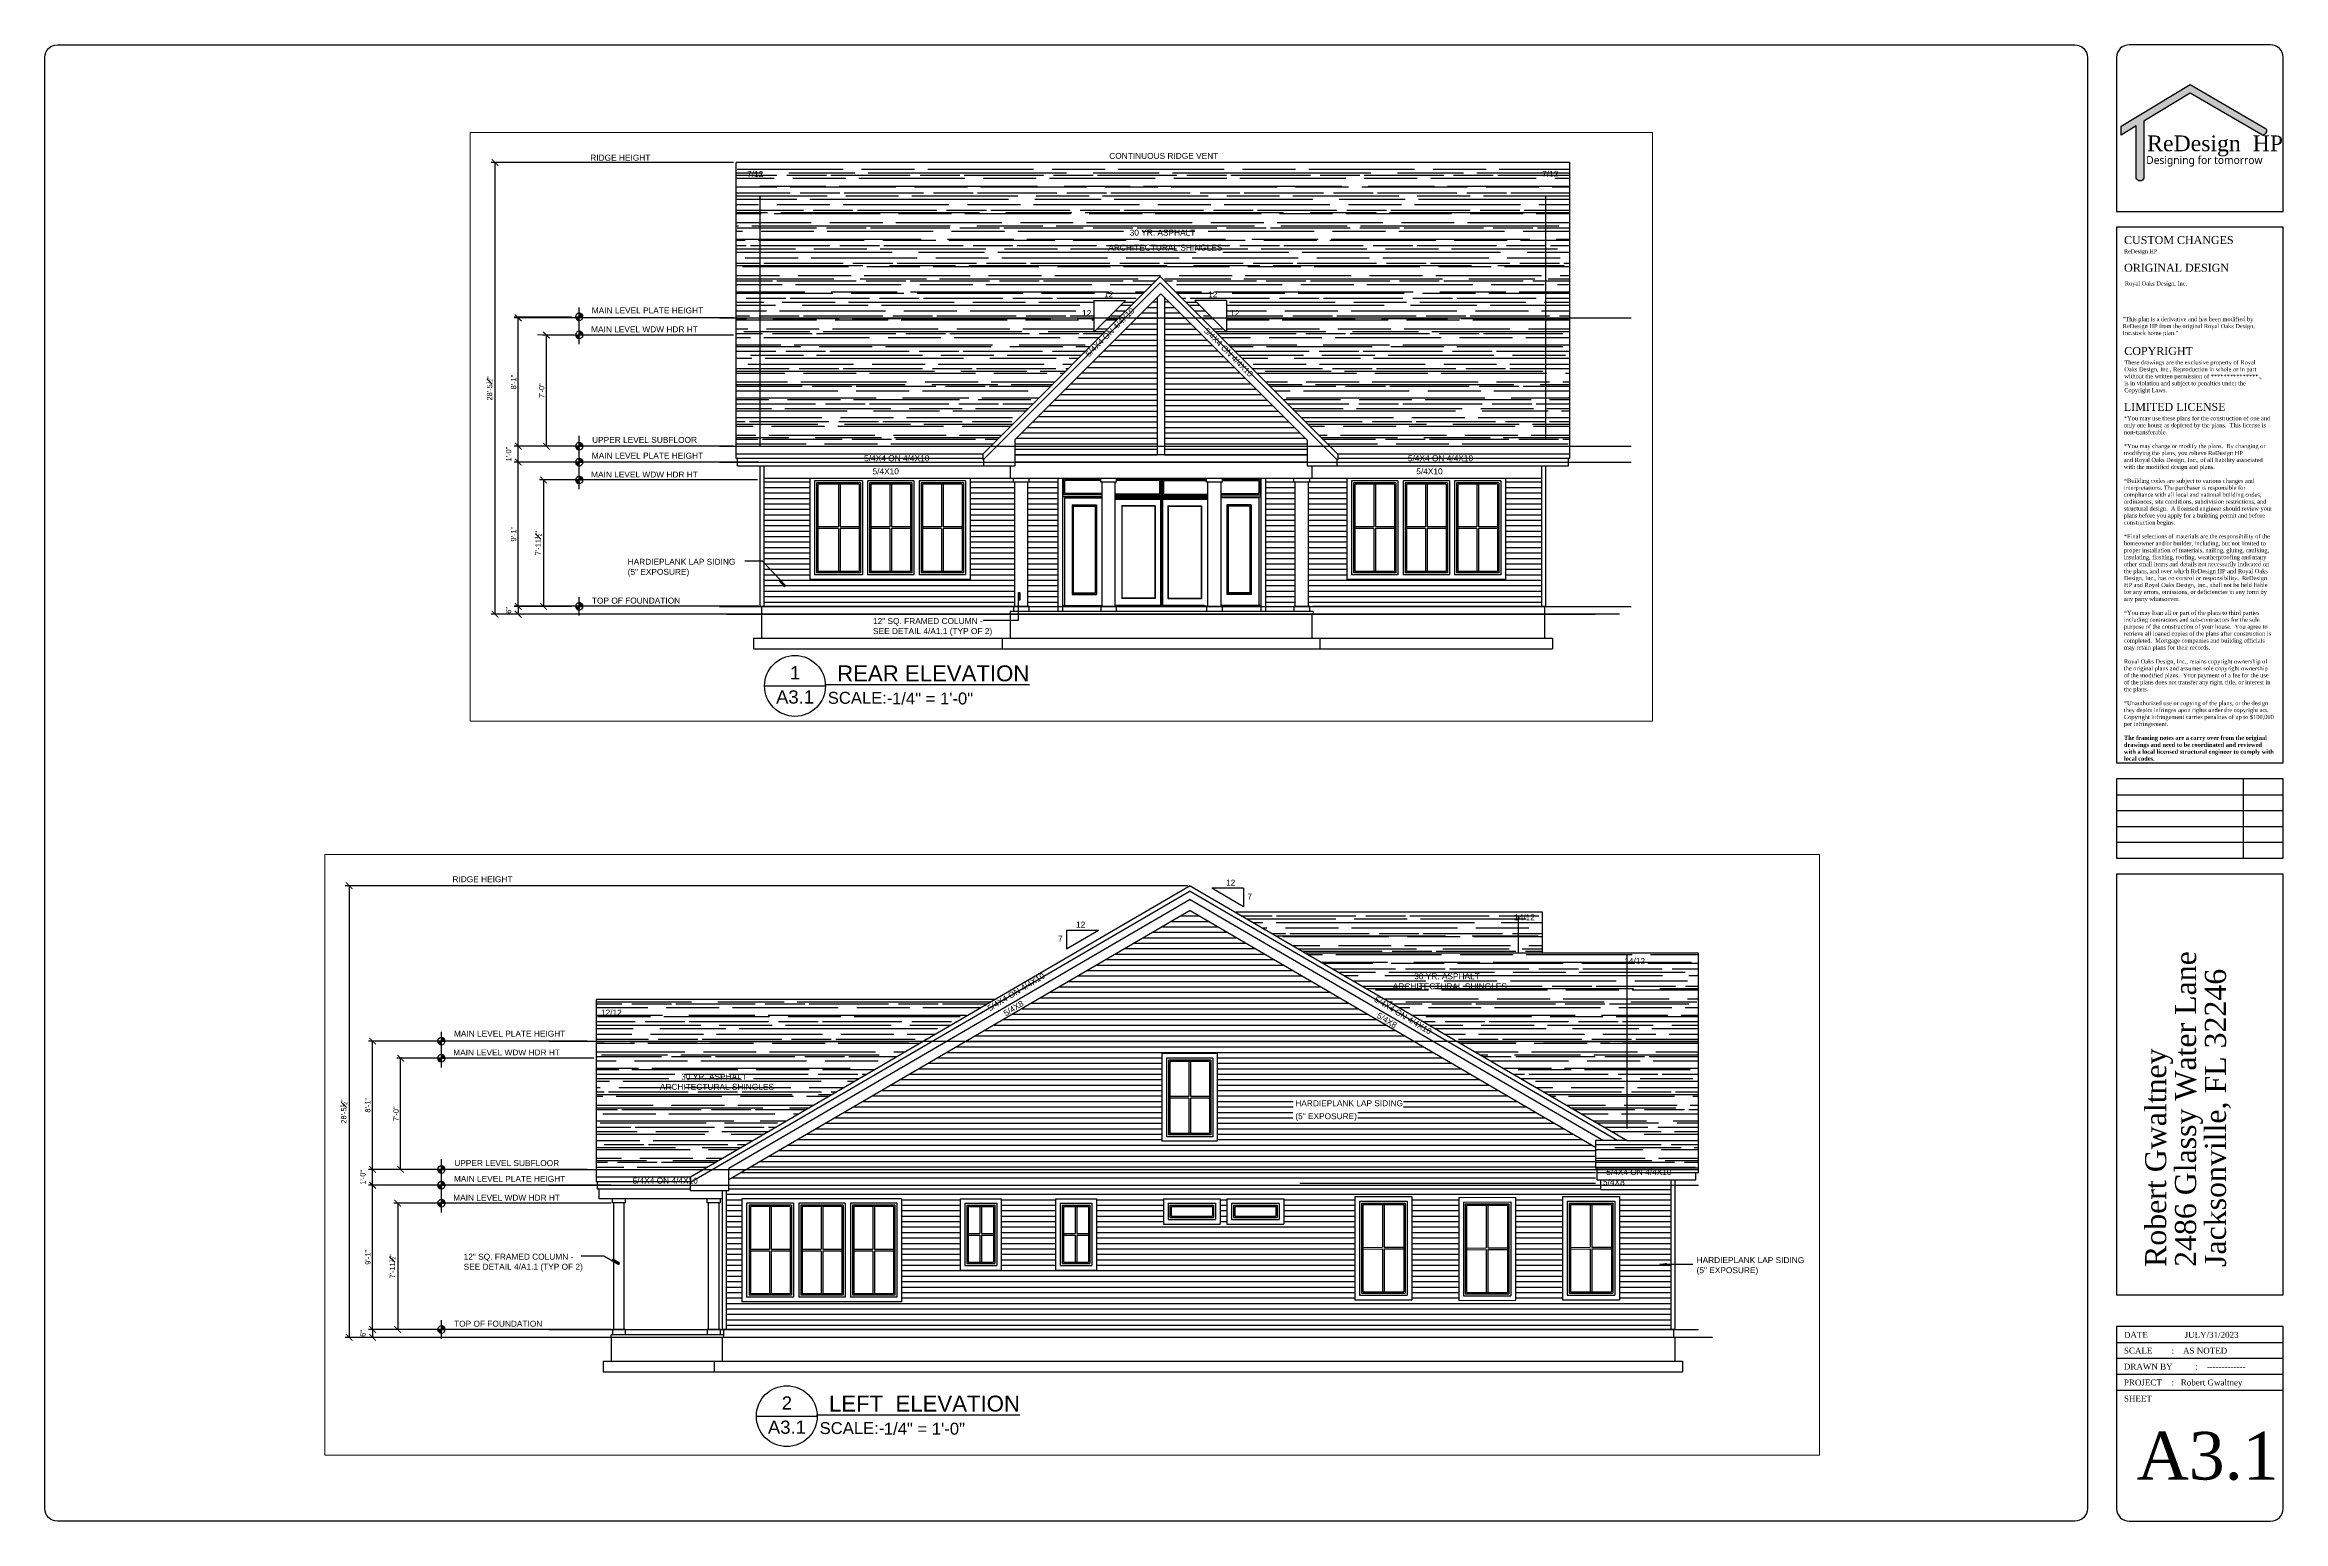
# Paper-space layout 'A3.1' of a CAD drawing. Header units: inches. Extents: x 0.2 to 35.5, y 0.2 to 23.5.
# The model-space entities are those that its viewports show. They can reach past a viewport. Long polylines and large blocks are cut down to what shows.
import ezdxf
from ezdxf.enums import TextEntityAlignment as Align

# ---------------------------------------------------------------- set-up
doc = ezdxf.new("R2010")
doc.units = ezdxf.units.IN
doc.header["$LTSCALE"] = 20
doc.header["$MEASUREMENT"] = 0
for name, pattern in [('CENTER', [2, 1.25, -0.25, 0.25, -0.25]), ('Dashed Large', [12, 3, -6, 3]), ('Dashed Small', [4, 1, -2, 1]), ('HIDDEN', [0.375, 0.25, -0.125]), ('Solid', [0])]:
    doc.linetypes.add(name, pattern=pattern)
for name, color, linetype in [('A-note', 7, 'Continuous'), ('BEAM', 1, 'HIDDEN'), ('CALLOUTS', 4, 'Continuous'), ('COLUMNS', 4, 'Continuous'), ('DIM', 2, 'Continuous'), ('DOOR', 3, 'Continuous'), ('ELEVATION LINES', 8, 'HIDDEN'), ('ELEVATION ROOF', 2, 'Continuous'), ('ELEVATION WALL', 5, 'Continuous'), ('GRADE LEVEL', 7, 'Continuous'), ('HATCH', 9, 'Continuous'), ('SYMBOLS', 7, 'Continuous'), ('TEXT', 3, 'Continuous'), ('TITLE BLOCK', 7, 'Continuous'), ('WINDOW', 2, 'Continuous')]:
    doc.layers.add(name, color=color, linetype=linetype)
doc.layers.add('SPSHAPE_OUTLINE', color=7, linetype='Continuous', lineweight=0)
doc.styles.add('0.25 INCH', font='arial.ttf', dxfattribs={"height": 4})
doc.styles.add('Arial', font='arial.ttf')
doc.styles.add('HOUSEPLANS', font='times.ttf')
doc.styles.add('TITLE SHEET', font='times.ttf', dxfattribs={"height": 192})
doc.dimstyles.new('0.25 INCH', dxfattribs={"dimtxt": 4, "dimasz": 5, "dimexe": 3, "dimexo": 2, "dimgap": 1.5, "dimtad": 1, "dimdec": 3, "dimzin": 3, "dimdsep": 46, "dimlunit": 4, "dimtxsty": '0.25 INCH', "dimblk": 'ARCHTICK', "dimcen": 0.09, "dimclrd": 95, "dimclre": 8, "dimclrt": 30, "dimadec": 0, "dimazin": 0, "dimtfac": 0.65, "dimtdec": 3, "dimtofl": 0, "dimtmove": 2, "dimatfit": 3, "dimfxl": 0.18, "dimfrac": 1, "dimtolj": 1, "dimtzin": 0, "dimlwd": -1, "dimlwe": -1, "dimarcsym": 0})

# ---------------------------------------------------------------- blocks, each defined once
blk = doc.blocks.new('RD TITLE SHEET')
blk.add_hatch(color=8).paths.add_polyline_path([(34.035, 22.737), (35.173, 22.074, 0.487152), (35.233, 22.177), (34.034, 22.875), (32.947, 22.217), (32.947, 22.078), (33.186, 22.223), (33.186, 21.399, 0.712737), (33.305, 21.399), (33.305, 22.295)])
blk.add_lwpolyline([(33.305, 21.399, -0.712737), (33.186, 21.399), (33.186, 22.223), (32.947, 22.078), (32.947, 22.217), (34.034, 22.875), (35.233, 22.177, -0.487152), (35.173, 22.074), (34.035, 22.737), (33.305, 22.295)], format="xyb", close=True)
at = {"layer": 'TITLE BLOCK', "color": 1}
for p, q in [((32.876, 11.691), (35.5, 11.691)), ((34.871, 11.941), (34.871, 10.693)), ((32.876, 11.441), (35.5, 11.441)), ((32.876, 11.191), (35.5, 11.191)), ((32.876, 10.941), (35.5, 10.941)), ((32.876, 3.066), (35.5, 3.066)), ((32.876, 2.816), (35.5, 2.816)), ((32.876, 2.566), (35.5, 2.566)), ((32.876, 2.316), (35.5, 2.316))]:
    blk.add_line(p, q, dxfattribs=at)
at = {"layer": 'TITLE BLOCK', "color": 10}
for points in [[(0.45, 23.5), (32.217, 23.5, -0.414214), (32.417, 23.3), (32.417, 0.45, -0.414214), (32.217, 0.25), (0.45, 0.25, -0.414214), (0.25, 0.45), (0.25, 23.3, -0.414214)], [(35.3, 23.5), (33.076, 23.5, 0.414214), (32.876, 23.3), (32.876, 20.876), (35.5, 20.876), (35.5, 23.3, 0.414214)], [(35.5, 3.316), (32.876, 3.316), (32.876, 0.45, 0.414214), (33.076, 0.25), (35.3, 0.25, 0.414214), (35.5, 0.45)]]:
    blk.add_lwpolyline(points, format="xyb", close=True, dxfattribs=at)
for points in [[(35.5, 20.626), (32.876, 20.626), (32.876, 12.191), (35.5, 12.191)], [(35.5, 11.941), (32.876, 11.941), (32.876, 10.691), (35.5, 10.691)], [(35.5, 10.441), (32.876, 10.441), (32.876, 3.816), (35.5, 3.816)]]:
    blk.add_lwpolyline(points, close=True, dxfattribs=at)
at = {"layer": 'A-note', "attachment_point": 1, "style": 'HOUSEPLANS'}
for s, insert, char_height, width in [('CUSTOM CHANGES\\P{\\H0.5x;ReDesign HP}', (32.993, 20.488), 0.125, 2.16063), ('ORIGINAL DESIGN', (32.994, 20.051), 0.125, 2.16063), ('Royal Oaks Design, Inc.', (33.005, 19.774), 0.06562, 2.65042), ('"This plan is a derivative and has been modified by ReDesign HP from the original Royal Oaks Design, Inc.stock home plan."', (32.972, 19.213), 0.065625, 2.16063), ('{\\H1.905x;COPYRIGHT\\P}These drawings are the exclusive property of Royal Oaks Design, Inc., Reproduction in whole or in part without the written permission of ***************., is in violation and subject to penalties under the Copyright Laws.', (32.997, 18.74), 0.065625, 2.17505), ('{\\H1.905x;LIMITED LICENSE \\P}*You may use these plans for the construction of one and only one house as depicted by the plans.  This license is non-transferable.\\P\\P*You may change or modify the plans.  By changing or modifying the plans, you relieve ReDesign HP\\Pand Royal Oaks Design, Inc., of all liability associated with the modified design and plans.\\P\\P*Building codes are subject to various changes and interpretations. The purchaser is responsible for compliance with all local and national building codes, ordinances, site conditions, subdivision restrictions, and structural design.  A licensed engineer should review your plans before you apply for a building permit and before construction begins.\\P\\P*Final selections of materials are the responsibility of the homeowner and/or builder, including, but not limited to proper installation of materials, nailing, gluing, caulking, insulating, flashing, roofing, weatherproofing and many other small items and details not necessarily indicated on the plans, and over which ReDesign HP and Royal Oaks Design, Inc., has no control or responsibility.  ReDesign HP and Royal Oaks Design, Inc., shall not be held liable for any errors, omissions, or deficiencies in any form by any party whatsoever.\\P\\P*You may loan all or part of the plans to third parties including contractors and sub-contractors for the sole purpose of the construction of your house.  You agree to retrieve all loaned copies of the plans after construction is completed.  Mortgage companies and building officials may retain plans for their records.\\P\\PRoyal Oaks Design, Inc., retains copyright ownership of the original plans and assumes sole copyright ownership of the modified plans.  Your payment of a fee for the use of the plans does not transfer any right, title, or interest in the plans.\\P\\P*Unauthorized use or copying of the plans, or the design they depict infringes upon rights under the copyright act.  Copyright infringement carries penalties of up to $100,000 per infringement.\\P\\P{\\fTimes New Roman|b1|i0|c0|p18;The framing notes are a carry over from the original drawings and need to be coordinated and reviewed with a local licensed structural engineer to comply with local codes.\\P} ', (32.991, 17.86), 0.065625, 2.33273)]:
    blk.add_mtext(s, dxfattribs=dict(at, insert=insert, char_height=char_height, width=width))
at = {"layer": 'TITLE BLOCK', "ltscale": 24, "attachment_point": 1, "style": 'TITLE SHEET'}
for s, insert, char_height in [('ReDesign  HP', (33.357, 22.072), 0.24759), ('{\\fSegoe Print|b0|i0|c0|p2;Designing for tomorrow}', (33.342, 21.747), 0.12379)]:
    blk.add_mtext(s, dxfattribs=dict(at, insert=insert, char_height=char_height))
at = {"layer": 'TITLE BLOCK', "insert": (33.325, 4.255), "char_height": 0.33203, "width": 6.09979, "attachment_point": 1, "rotation": 90, "line_spacing_factor": 0.85, "style": 'HOUSEPLANS'}
blk.add_mtext('\\pxql;Robert Gwaltney\\P2486 Glassy Water Lane\\PJacksonville, FL 32246', dxfattribs=at)
at = {"layer": 'TITLE BLOCK', "attachment_point": 1, "style": 'HOUSEPLANS'}
for s, insert, char_height in [('DATE^I^I:', (32.991, 3.232), 0.0938), ('SCALE^I:    AS NOTED', (32.991, 2.982), 0.09375), ('DRAWN BY^I:    -------------', (32.991, 2.732), 0.09375), ('\\pxql;PROJECT^I:   Robert Gwaltney', (32.991, 2.482), 0.09375), ('SHEET', (32.991, 2.228), 0.0938)]:
    blk.add_mtext(s, dxfattribs=dict(at, insert=insert, char_height=char_height))
at = {"layer": 'TITLE BLOCK', "style": 'HOUSEPLANS'}
for tag, p, height in [('DATE', (33.92, 3.138), 0.0938), ('SHEET', (33.845, 0.907), 0.801)]:
    blk.add_attdef(tag, p, '', height=height, dxfattribs=at)
blk = doc.blocks.new('_ArchTick')
at = {"color": 0, "linetype": 'ByBlock', "const_width": 0.15}
blk.add_lwpolyline([(-0.5, -0.5), (0.5, 0.5)], dxfattribs=at)
blk = doc.blocks.new('*D566')
at = {"layer": 'DEFPOINTS', "color": 0, "linetype": 'ByBlock', "lineweight": -2, "transparency": 16777216}
for p in [(-23431.7, 65197.8), (-23614.1, 64856.4), (-23412.7, 64856.4)]:
    blk.add_point(p, dxfattribs=at)
at = {"layer": 'DIM', "color": 8, "transparency": 16777216}
for p, q in [((-23433.7, 65197.8), (-23617.1, 65197.8)), ((-23414.7, 64856.4), (-23617.1, 64856.4))]:
    blk.add_line(p, q, dxfattribs=at)
at = {"layer": 'DIM', "color": 95, "transparency": 16777216}
blk.add_line((-23614.1, 65197.8), (-23614.1, 64856.4), dxfattribs=at)
at = {"layer": 'DIM', "color": 95, "linetype": 'ByBlock', "transparency": 16777216, "xscale": 5, "yscale": 5, "zscale": 5}
for p, rotation in [((-23614.1, 65197.8), 90), ((-23614.1, 64856.4), 270)]:
    blk.add_blockref('_ArchTick', p, dxfattribs=dict(at, rotation=rotation))
at = {"layer": 'DIM', "color": 30, "linetype": 'ByBlock', "lineweight": -2, "transparency": 16777216, "insert": (-23618.2, 65027.1), "char_height": 4, "attachment_point": 5, "rotation": 90, "style": 'Arial'}
blk.add_mtext('\\A1;28\'-5{\\H0.65x;\\S1#2;}"', dxfattribs=at)
blk = doc.blocks.new('*D567')
at = {"layer": 'DEFPOINTS', "color": 0, "linetype": 'ByBlock', "lineweight": -2, "transparency": 16777216}
for p in [(-23596.5, 64856.4), (-23412.7, 64862.4), (-23412.7, 64856.4)]:
    blk.add_point(p, dxfattribs=at)
at = {"layer": 'DIM', "color": 8, "transparency": 16777216}
for p, q in [((-23414.7, 64862.4), (-23599.5, 64862.4)), ((-23414.7, 64856.4), (-23599.5, 64856.4))]:
    blk.add_line(p, q, dxfattribs=at)
at = {"layer": 'DIM', "color": 95, "transparency": 16777216}
blk.add_line((-23596.5, 64862.4), (-23596.5, 64856.4), dxfattribs=at)
at = {"layer": 'DIM', "color": 95, "linetype": 'ByBlock', "transparency": 16777216, "xscale": 5, "yscale": 5, "zscale": 5}
for p, rotation in [((-23596.5, 64862.4), 90), ((-23596.5, 64856.4), 270)]:
    blk.add_blockref('_ArchTick', p, dxfattribs=dict(at, rotation=rotation))
at = {"layer": 'DIM', "color": 30, "linetype": 'ByBlock', "lineweight": -2, "transparency": 16777216, "insert": (-23603.8, 64859.4), "char_height": 4, "attachment_point": 5, "rotation": 90, "style": 'Arial'}
blk.add_mtext('\\A1;6"', dxfattribs=at)
blk = doc.blocks.new('*D568')
at = {"layer": 'DEFPOINTS', "color": 0, "linetype": 'ByBlock', "lineweight": -2, "transparency": 16777216}
for p in [(-23596.5, 64971.4), (-23412.7, 64971.4), (-23412.7, 64862.4)]:
    blk.add_point(p, dxfattribs=at)
at = {"layer": 'DIM', "color": 8, "transparency": 16777216}
for p, q in [((-23414.7, 64971.4), (-23599.5, 64971.4)), ((-23414.7, 64862.4), (-23599.5, 64862.4))]:
    blk.add_line(p, q, dxfattribs=at)
at = {"layer": 'DIM', "color": 95, "transparency": 16777216}
blk.add_line((-23596.5, 64862.4), (-23596.5, 64971.4), dxfattribs=at)
at = {"layer": 'DIM', "color": 95, "linetype": 'ByBlock', "transparency": 16777216, "xscale": 5, "yscale": 5, "zscale": 5}
for p, rotation in [((-23596.5, 64971.4), 90), ((-23596.5, 64862.4), 270)]:
    blk.add_blockref('_ArchTick', p, dxfattribs=dict(at, rotation=rotation))
at = {"layer": 'DIM', "color": 30, "linetype": 'ByBlock', "lineweight": -2, "transparency": 16777216, "insert": (-23600, 64916.9), "char_height": 4, "attachment_point": 5, "rotation": 90, "style": 'Arial'}
blk.add_mtext('\\A1;9\'-1"', dxfattribs=at)
blk = doc.blocks.new('*D569')
at = {"layer": 'DEFPOINTS', "color": 0, "linetype": 'ByBlock', "lineweight": -2, "transparency": 16777216}
for p in [(-23596.5, 64983.4), (-23431.7, 64983.4), (-23412.7, 64971.4)]:
    blk.add_point(p, dxfattribs=at)
at = {"layer": 'DIM', "color": 8, "transparency": 16777216}
for p, q in [((-23433.7, 64983.4), (-23599.5, 64983.4)), ((-23414.7, 64971.4), (-23599.5, 64971.4))]:
    blk.add_line(p, q, dxfattribs=at)
at = {"layer": 'DIM', "color": 95, "transparency": 16777216}
blk.add_line((-23596.5, 64971.4), (-23596.5, 64983.4), dxfattribs=at)
at = {"layer": 'DIM', "color": 95, "linetype": 'ByBlock', "transparency": 16777216, "xscale": 5, "yscale": 5, "zscale": 5}
for p, rotation in [((-23596.5, 64983.4), 90), ((-23596.5, 64971.4), 270)]:
    blk.add_blockref('_ArchTick', p, dxfattribs=dict(at, rotation=rotation))
at = {"layer": 'DIM', "color": 30, "linetype": 'ByBlock', "lineweight": -2, "transparency": 16777216, "insert": (-23603.8, 64977.4), "char_height": 4, "attachment_point": 5, "rotation": 90, "style": 'Arial'}
blk.add_mtext('\\A1;1\'-0"', dxfattribs=at)
blk = doc.blocks.new('*D570')
at = {"layer": 'DEFPOINTS', "color": 0, "linetype": 'ByBlock', "lineweight": -2, "transparency": 16777216}
for p in [(-23596.5, 65080.4), (-23431.7, 65080.4), (-23431.7, 64983.4)]:
    blk.add_point(p, dxfattribs=at)
at = {"layer": 'DIM', "color": 8, "transparency": 16777216}
for p, q in [((-23433.7, 65080.4), (-23599.5, 65080.4)), ((-23433.7, 64983.4), (-23599.5, 64983.4))]:
    blk.add_line(p, q, dxfattribs=at)
at = {"layer": 'DIM', "color": 95, "transparency": 16777216}
blk.add_line((-23596.5, 64983.4), (-23596.5, 65080.4), dxfattribs=at)
at = {"layer": 'DIM', "color": 95, "linetype": 'ByBlock', "transparency": 16777216, "xscale": 5, "yscale": 5, "zscale": 5}
for p, rotation in [((-23596.5, 65080.4), 90), ((-23596.5, 64983.4), 270)]:
    blk.add_blockref('_ArchTick', p, dxfattribs=dict(at, rotation=rotation))
at = {"layer": 'DIM', "color": 30, "linetype": 'ByBlock', "lineweight": -2, "transparency": 16777216, "insert": (-23600, 65031.9), "char_height": 4, "attachment_point": 5, "rotation": 90, "style": 'Arial'}
blk.add_mtext('\\A1;8\'-1"', dxfattribs=at)
blk = doc.blocks.new('*D571')
at = {"layer": 'DEFPOINTS', "color": 0, "linetype": 'ByBlock', "lineweight": -2, "transparency": 16777216}
for p in [(-23575.2, 65067.4), (-23431.7, 65067.4), (-23431.7, 64983.4)]:
    blk.add_point(p, dxfattribs=at)
at = {"layer": 'DIM', "color": 8, "transparency": 16777216}
for p, q in [((-23433.7, 65067.4), (-23578.2, 65067.4)), ((-23433.7, 64983.4), (-23578.2, 64983.4))]:
    blk.add_line(p, q, dxfattribs=at)
at = {"layer": 'DIM', "color": 95, "transparency": 16777216}
blk.add_line((-23575.2, 64983.4), (-23575.2, 65067.4), dxfattribs=at)
at = {"layer": 'DIM', "color": 95, "linetype": 'ByBlock', "transparency": 16777216, "xscale": 5, "yscale": 5, "zscale": 5}
for p, rotation in [((-23575.2, 65067.4), 90), ((-23575.2, 64983.4), 270)]:
    blk.add_blockref('_ArchTick', p, dxfattribs=dict(at, rotation=rotation))
at = {"layer": 'DIM', "color": 30, "linetype": 'ByBlock', "lineweight": -2, "transparency": 16777216, "insert": (-23578.8, 65025.4), "char_height": 4, "attachment_point": 5, "rotation": 90, "style": 'Arial'}
blk.add_mtext('\\A1;7\'-0"', dxfattribs=at)
blk = doc.blocks.new('*D572')
at = {"layer": 'DEFPOINTS', "color": 0, "linetype": 'ByBlock', "lineweight": -2, "transparency": 16777216}
for p in [(-23413.7, 64957.9), (-23577.4, 64862.4), (-23533.8, 64862.4)]:
    blk.add_point(p, dxfattribs=at)
at = {"layer": 'DIM', "color": 8, "transparency": 16777216}
for p, q in [((-23415.7, 64957.9), (-23580.4, 64957.9)), ((-23535.8, 64862.4), (-23580.4, 64862.4))]:
    blk.add_line(p, q, dxfattribs=at)
at = {"layer": 'DIM', "color": 95, "transparency": 16777216}
blk.add_line((-23577.4, 64957.9), (-23577.4, 64862.4), dxfattribs=at)
at = {"layer": 'DIM', "color": 95, "linetype": 'ByBlock', "transparency": 16777216, "xscale": 5, "yscale": 5, "zscale": 5}
for p, rotation in [((-23577.4, 64957.9), 90), ((-23577.4, 64862.4), 270)]:
    blk.add_blockref('_ArchTick', p, dxfattribs=dict(at, rotation=rotation))
at = {"layer": 'DIM', "color": 30, "linetype": 'ByBlock', "lineweight": -2, "transparency": 16777216, "insert": (-23581.5, 64910.1), "char_height": 4, "attachment_point": 5, "rotation": 90, "style": 'Arial'}
blk.add_mtext('\\A1;7\'-11{\\H0.65x;\\S1#2;}"', dxfattribs=at)
blk = doc.blocks.new('*D573')
at = {"layer": 'DEFPOINTS', "color": 0, "linetype": 'ByBlock', "lineweight": -2, "transparency": 16777216}
for p in [(-21601.1, 65197.8), (-22236.7, 64856.4), (-22036.7, 64856.4)]:
    blk.add_point(p, dxfattribs=at)
at = {"layer": 'DIM', "color": 8, "transparency": 16777216}
for p, q in [((-21603.1, 65197.8), (-22239.7, 65197.8)), ((-22038.7, 64856.4), (-22239.7, 64856.4))]:
    blk.add_line(p, q, dxfattribs=at)
at = {"layer": 'DIM', "color": 95, "transparency": 16777216}
blk.add_line((-22236.7, 65197.8), (-22236.7, 64856.4), dxfattribs=at)
at = {"layer": 'DIM', "color": 95, "linetype": 'ByBlock', "transparency": 16777216, "xscale": 5, "yscale": 5, "zscale": 5}
for p, rotation in [((-22236.7, 65197.8), 90), ((-22236.7, 64856.4), 270)]:
    blk.add_blockref('_ArchTick', p, dxfattribs=dict(at, rotation=rotation))
at = {"layer": 'DIM', "color": 30, "linetype": 'ByBlock', "lineweight": -2, "transparency": 16777216, "insert": (-22240.8, 65027.1), "char_height": 4, "attachment_point": 5, "rotation": 90, "style": 'Arial'}
blk.add_mtext('\\A1;28\'-5{\\H0.65x;\\S1#2;}"', dxfattribs=at)
blk = doc.blocks.new('*D574')
at = {"layer": 'DEFPOINTS', "color": 0, "linetype": 'ByBlock', "lineweight": -2, "transparency": 16777216}
for p in [(-22219, 64856.4), (-22036.7, 64862.4), (-22036.7, 64856.4)]:
    blk.add_point(p, dxfattribs=at)
at = {"layer": 'DIM', "color": 8, "transparency": 16777216}
for p, q in [((-22038.7, 64862.4), (-22222, 64862.4)), ((-22038.7, 64856.4), (-22222, 64856.4))]:
    blk.add_line(p, q, dxfattribs=at)
at = {"layer": 'DIM', "color": 95, "transparency": 16777216}
blk.add_line((-22219, 64862.4), (-22219, 64856.4), dxfattribs=at)
at = {"layer": 'DIM', "color": 95, "linetype": 'ByBlock', "transparency": 16777216, "xscale": 5, "yscale": 5, "zscale": 5}
for p, rotation in [((-22219, 64862.4), 90), ((-22219, 64856.4), 270)]:
    blk.add_blockref('_ArchTick', p, dxfattribs=dict(at, rotation=rotation))
at = {"layer": 'DIM', "color": 30, "linetype": 'ByBlock', "lineweight": -2, "transparency": 16777216, "insert": (-22226.3, 64859.4), "char_height": 4, "attachment_point": 5, "rotation": 90, "style": 'Arial'}
blk.add_mtext('\\A1;6"', dxfattribs=at)
blk = doc.blocks.new('*D575')
at = {"layer": 'DEFPOINTS', "color": 0, "linetype": 'ByBlock', "lineweight": -2, "transparency": 16777216}
for p in [(-22219, 64971.4), (-22036.7, 64971.4), (-22036.7, 64862.4)]:
    blk.add_point(p, dxfattribs=at)
at = {"layer": 'DIM', "color": 8, "transparency": 16777216}
for p, q in [((-22038.7, 64971.4), (-22222, 64971.4)), ((-22038.7, 64862.4), (-22222, 64862.4))]:
    blk.add_line(p, q, dxfattribs=at)
at = {"layer": 'DIM', "color": 95, "transparency": 16777216}
blk.add_line((-22219, 64862.4), (-22219, 64971.4), dxfattribs=at)
at = {"layer": 'DIM', "color": 95, "linetype": 'ByBlock', "transparency": 16777216, "xscale": 5, "yscale": 5, "zscale": 5}
for p, rotation in [((-22219, 64971.4), 90), ((-22219, 64862.4), 270)]:
    blk.add_blockref('_ArchTick', p, dxfattribs=dict(at, rotation=rotation))
at = {"layer": 'DIM', "color": 30, "linetype": 'ByBlock', "lineweight": -2, "transparency": 16777216, "insert": (-22222.6, 64916.9), "char_height": 4, "attachment_point": 5, "rotation": 90, "style": 'Arial'}
blk.add_mtext('\\A1;9\'-1"', dxfattribs=at)
blk = doc.blocks.new('*D576')
at = {"layer": 'DEFPOINTS', "color": 0, "linetype": 'ByBlock', "lineweight": -2, "transparency": 16777216}
for p in [(-22219, 64983.4), (-22054.7, 64983.4), (-22036.7, 64971.4)]:
    blk.add_point(p, dxfattribs=at)
at = {"layer": 'DIM', "color": 8, "transparency": 16777216}
for p, q in [((-22056.7, 64983.4), (-22222, 64983.4)), ((-22038.7, 64971.4), (-22222, 64971.4))]:
    blk.add_line(p, q, dxfattribs=at)
at = {"layer": 'DIM', "color": 95, "transparency": 16777216}
blk.add_line((-22219, 64971.4), (-22219, 64983.4), dxfattribs=at)
at = {"layer": 'DIM', "color": 95, "linetype": 'ByBlock', "transparency": 16777216, "xscale": 5, "yscale": 5, "zscale": 5}
for p, rotation in [((-22219, 64983.4), 90), ((-22219, 64971.4), 270)]:
    blk.add_blockref('_ArchTick', p, dxfattribs=dict(at, rotation=rotation))
at = {"layer": 'DIM', "color": 30, "linetype": 'ByBlock', "lineweight": -2, "transparency": 16777216, "insert": (-22226.3, 64977.4), "char_height": 4, "attachment_point": 5, "rotation": 90, "style": 'Arial'}
blk.add_mtext('\\A1;1\'-0"', dxfattribs=at)
blk = doc.blocks.new('*D577')
at = {"layer": 'DEFPOINTS', "color": 0, "linetype": 'ByBlock', "lineweight": -2, "transparency": 16777216}
for p in [(-22219, 65080.4), (-22054.7, 65080.4), (-22054.7, 64983.4)]:
    blk.add_point(p, dxfattribs=at)
at = {"layer": 'DIM', "color": 8, "transparency": 16777216}
for p, q in [((-22056.7, 65080.4), (-22222, 65080.4)), ((-22056.7, 64983.4), (-22222, 64983.4))]:
    blk.add_line(p, q, dxfattribs=at)
at = {"layer": 'DIM', "color": 95, "transparency": 16777216}
blk.add_line((-22219, 64983.4), (-22219, 65080.4), dxfattribs=at)
at = {"layer": 'DIM', "color": 95, "linetype": 'ByBlock', "transparency": 16777216, "xscale": 5, "yscale": 5, "zscale": 5}
for p, rotation in [((-22219, 65080.4), 90), ((-22219, 64983.4), 270)]:
    blk.add_blockref('_ArchTick', p, dxfattribs=dict(at, rotation=rotation))
at = {"layer": 'DIM', "color": 30, "linetype": 'ByBlock', "lineweight": -2, "transparency": 16777216, "insert": (-22222.6, 65031.9), "char_height": 4, "attachment_point": 5, "rotation": 90, "style": 'Arial'}
blk.add_mtext('\\A1;8\'-1"', dxfattribs=at)
blk = doc.blocks.new('*D578')
at = {"layer": 'DEFPOINTS', "color": 0, "linetype": 'ByBlock', "lineweight": -2, "transparency": 16777216}
for p in [(-22197.8, 65067.4), (-22049.8, 65067.4), (-22054.7, 64983.4)]:
    blk.add_point(p, dxfattribs=at)
at = {"layer": 'DIM', "color": 8, "transparency": 16777216}
for p, q in [((-22051.8, 65067.4), (-22200.8, 65067.4)), ((-22056.7, 64983.4), (-22200.8, 64983.4))]:
    blk.add_line(p, q, dxfattribs=at)
at = {"layer": 'DIM', "color": 95, "transparency": 16777216}
blk.add_line((-22197.8, 64983.4), (-22197.8, 65067.4), dxfattribs=at)
at = {"layer": 'DIM', "color": 95, "linetype": 'ByBlock', "transparency": 16777216, "xscale": 5, "yscale": 5, "zscale": 5}
for p, rotation in [((-22197.8, 65067.4), 90), ((-22197.8, 64983.4), 270)]:
    blk.add_blockref('_ArchTick', p, dxfattribs=dict(at, rotation=rotation))
at = {"layer": 'DIM', "color": 30, "linetype": 'ByBlock', "lineweight": -2, "transparency": 16777216, "insert": (-22201.3, 65025.4), "char_height": 4, "attachment_point": 5, "rotation": 90, "style": 'Arial'}
blk.add_mtext('\\A1;7\'-0"', dxfattribs=at)
blk = doc.blocks.new('*D579')
at = {"layer": 'DEFPOINTS', "color": 0, "linetype": 'ByBlock', "lineweight": -2, "transparency": 16777216}
for p in [(-22036.8, 64957.9), (-22200, 64862.4), (-22156.4, 64862.4)]:
    blk.add_point(p, dxfattribs=at)
at = {"layer": 'DIM', "color": 8, "transparency": 16777216}
for p, q in [((-22038.8, 64957.9), (-22203, 64957.9)), ((-22158.4, 64862.4), (-22203, 64862.4))]:
    blk.add_line(p, q, dxfattribs=at)
at = {"layer": 'DIM', "color": 95, "transparency": 16777216}
blk.add_line((-22200, 64957.9), (-22200, 64862.4), dxfattribs=at)
at = {"layer": 'DIM', "color": 95, "linetype": 'ByBlock', "transparency": 16777216, "xscale": 5, "yscale": 5, "zscale": 5}
for p, rotation in [((-22200, 64957.9), 90), ((-22200, 64862.4), 270)]:
    blk.add_blockref('_ArchTick', p, dxfattribs=dict(at, rotation=rotation))
at = {"layer": 'DIM', "color": 30, "linetype": 'ByBlock', "lineweight": -2, "transparency": 16777216, "insert": (-22204.1, 64910.1), "char_height": 4, "attachment_point": 5, "rotation": 90, "style": 'Arial'}
blk.add_mtext('\\A1;7\'-11{\\H0.65x;\\S1#2;}"', dxfattribs=at)
blk = doc.blocks.new('0.25 CALLOUT')
blk.add_line((-20.7, -1), (25.3, -1))
blk.add_circle((2.3, -1), 23)
at = {"ltscale": 24, "insert": (27.1, -5.5), "char_height": 9, "attachment_point": 1, "line_spacing_factor": 0.85, "style": '0.25 INCH'}
blk.add_mtext('SCALE:-', dxfattribs=at)
at = {"style": '0.25 INCH'}
for tag, p, height in [('SEC.NO', (-9.7, 2.7), 9), ('DWG.TITLE', (20.2, 1.9), 7.5), ('SH.NO', (-10.5, -14.7), 9), ('SCALE', (93.7, -12.8), 9)]:
    blk.add_attdef(tag, p, '', height=height, dxfattribs=at)

msp = doc.modelspace()

# ---------------------------------------------------------------- hatches: boundary and pattern name
at = {"layer": 'HATCH', "linetype": 'ByBlock', "lineweight": -2}
h = msp.add_hatch(dxfattribs=at)
h.set_pattern_fill('AR-RROOF', color=256, scale=10)
h.paths.add_polyline_path([(-23142.5819, 65080.3704), (-23150.6734, 65080.3704), (-23161.3771, 65069.6667), (-23161.3771, 65080.3704), (-23413.7064, 65080.3704), (-23413.7064, 64983.3704), (-23239.5819, 64983.3704)])
h.paths.add_polyline_path([(-23061.1616, 65080.3704), (-23061.1616, 65069.6667), (-23071.8653, 65080.3704), (-23079.8314, 65080.3704), (-22982.8314, 64983.3704), (-22801.7064, 64983.3704), (-22801.7064, 65080.3704)])
h.paths.add_polyline_path([(-22801.7064, 65197.8079), (-23431.7064, 65197.8079), (-23431.7064, 65080.3704), (-23161.3771, 65080.3704), (-23161.3771, 65093.6667), (-23137.3771, 65093.6667), (-23150.6734, 65080.3704), (-23142.5819, 65080.3704), (-23111.2066, 65111.7457), (-23079.8314, 65080.3704), (-23071.8653, 65080.3704), (-23085.1616, 65093.6667), (-23061.1616, 65093.6667), (-23061.1616, 65080.3704), (-22801.7064, 65080.3704)])
h.paths.add_polyline_path([(-23413.7064, 65080.3704), (-23431.7064, 65080.3704), (-23431.7064, 64983.3704), (-23413.7064, 64983.3704)])
h.paths.add_polyline_path([(-23171.4834, 65080.6621), (-23162.2317, 65080.6621), (-23162.2317, 65087.4397), (-23171.4834, 65087.4397)], flags=24)
h.paths.add_polyline_path([(-23154.912, 65094.7871), (-23145.6603, 65094.7871), (-23145.6603, 65101.5647), (-23154.912, 65101.5647)], flags=24)
h.paths.add_polyline_path([(-23059.5223, 65080.6621), (-23050.2705, 65080.6621), (-23050.2705, 65087.4397), (-23059.5223, 65087.4397)], flags=24)
h.paths.add_polyline_path([(-23076.0936, 65094.7871), (-23066.8419, 65094.7871), (-23066.8419, 65101.5647), (-23076.0936, 65101.5647)], flags=24)
h.paths.add_polyline_path([(-23424.6537, 65185.6781), (-23410.0916, 65185.6781), (-23410.0916, 65192.6583), (-23424.6537, 65192.6583)], flags=24)
h.paths.add_polyline_path([(-22823.685, 65185.7849), (-22809.1229, 65185.7849), (-22809.1229, 65192.7651), (-22823.685, 65192.7651)], flags=24)
h.paths.add_polyline_path([(-23151.6669, 65130.0725), (-23063.0512, 65130.0725), (-23063.0512, 65137.0527), (-23151.6669, 65137.0527)], flags=24)
h.paths.add_polyline_path([(-23135.4778, 65141.3626), (-23083.536, 65141.3626), (-23083.536, 65148.3474), (-23135.4778, 65148.3474)], flags=24)
h = msp.add_hatch(dxfattribs=at)
h.set_pattern_fill('AR-RROOF', color=256, scale=10)
h.paths.add_polyline_path([(-21802.4038, 65080.3704), (-22049.7612, 65080.3704), (-22049.7612, 64983.3704), (-21968.6896, 64983.3704)])
h.paths.add_polyline_path([(-21748.618, 65111.7454), (-22049.7612, 65111.7454), (-22049.7612, 65080.3704), (-21802.4038, 65080.3704)])
h.paths.add_polyline_path([(-21216.7612, 65080.3704), (-21399.7589, 65080.3704), (-21270.7612, 65005.1219), (-21294.7612, 65005.1219), (-21294.7612, 64984.4017), (-21216.7612, 64984.4017)])
h.paths.add_polyline_path([(-21216.7612, 65146.9204), (-21513.8446, 65146.9204), (-21399.7589, 65080.3704), (-21216.7612, 65080.3704)])
h.paths.add_polyline_path([(-21334.8208, 65177.7594), (-21566.7116, 65177.7594), (-21513.8446, 65146.9204), (-21334.8208, 65146.9204)])
h.paths.add_polyline_path([(-22003.0546, 65042.3114), (-21914.439, 65042.3114), (-21914.439, 65049.2917), (-22003.0546, 65049.2917)], flags=24)
h.paths.add_polyline_path([(-21986.8656, 65049.9114), (-21934.9237, 65049.9114), (-21934.9237, 65056.8963), (-21986.8656, 65056.8963)], flags=24)
h.paths.add_polyline_path([(-22047.588, 65098.4167), (-22029.5297, 65098.4167), (-22029.5297, 65105.397), (-22047.588, 65105.397)], flags=24)
h.paths.add_polyline_path([(-21274.0791, 65137.3461), (-21256.0208, 65137.3461), (-21256.0208, 65144.3263), (-21274.0791, 65144.3263)], flags=24)
h.paths.add_polyline_path([(-21449.0546, 65118.3114), (-21360.439, 65118.3114), (-21360.439, 65125.2917), (-21449.0546, 65125.2917)], flags=24)
h.paths.add_polyline_path([(-21432.8656, 65125.9114), (-21380.9237, 65125.9114), (-21380.9237, 65132.8963), (-21432.8656, 65132.8963)], flags=24)
h.paths.add_polyline_path([(-21357.3715, 65170.4751), (-21339.3131, 65170.4751), (-21339.3131, 65177.4553), (-21357.3715, 65177.4553)], flags=24)
h = msp.add_hatch(dxfattribs=at)
h.set_pattern_fill('ANSI31', color=256, scale=33, angle=315)
h.set_pattern_definition([(0, (-1336.72, 0), (9e-16, 4.125), [])])
h.paths.add_polyline_path([(-21237.7612, 64968.1517), (-21290.6074, 64968.1517), (-21290.6074, 64971.4957), (-21949.7165, 64971.4957), (-21949.7165, 64967.0762), (-21951.7612, 64967.0762), (-21951.7612, 64862.3704), (-21237.7612, 64862.3704)])
h.paths.add_polyline_path([(-21621.2662, 64942.0036), (-21621.2662, 64961.2454), (-21578.2664, 64961.2454), (-21578.2664, 64942.0036)], flags=16)
h.paths.add_polyline_path([(-21573.2664, 64942.0036), (-21573.2664, 64961.2454), (-21530.2664, 64961.2454), (-21530.2664, 64942.0036)], flags=16)
h.paths.add_polyline_path([(-21617.7664, 64945.5036), (-21617.7664, 64957.7454), (-21581.7664, 64957.7454), (-21581.7664, 64945.5036)], flags=0)
h.paths.add_polyline_path([(-21616.2664, 64947.0036), (-21616.2664, 64956.2454), (-21583.2664, 64956.2454), (-21583.2664, 64947.0036)], flags=0)
h.paths.add_polyline_path([(-21615.2664, 64948.0036), (-21615.2664, 64955.2454), (-21584.2664, 64955.2454), (-21584.2664, 64948.0036)], flags=0)
h.paths.add_polyline_path([(-21569.7664, 64945.5036), (-21569.7664, 64957.7454), (-21533.7664, 64957.7454), (-21533.7664, 64945.5036)], flags=0)
h.paths.add_polyline_path([(-21568.2664, 64947.0036), (-21568.2664, 64956.2454), (-21535.2664, 64956.2454), (-21535.2664, 64947.0036)], flags=0)
h.paths.add_polyline_path([(-21567.2664, 64948.0036), (-21567.2664, 64955.2454), (-21536.2664, 64955.2454), (-21536.2664, 64948.0036)], flags=0)
h.paths.add_polyline_path([(-21671.7666, 64907.2223), (-21702.7664, 64907.2223), (-21702.7664, 64961.2454), (-21671.7666, 64961.2454)], flags=16)
h.paths.add_polyline_path([(-21675.2664, 64910.7223), (-21699.2664, 64910.7223), (-21699.2664, 64957.7454), (-21675.2666, 64957.7454)], flags=0)
h.paths.add_polyline_path([(-21676.7666, 64912.2223), (-21697.7664, 64912.2223), (-21697.7664, 64956.2454), (-21676.7666, 64956.2454)], flags=0)
h.paths.add_polyline_path([(-21677.7666, 64913.2223), (-21696.7664, 64913.2223), (-21696.7664, 64955.2454), (-21677.7666, 64955.2454)], flags=0)
h.paths.add_polyline_path([(-21476.5337, 64884.8564), (-21476.5337, 64962.8483), (-21433.5342, 64962.4922), (-21433.5342, 64884.5003)], flags=16)
h.paths.add_polyline_path([(-21474.7612, 64888.3564), (-21474.7612, 64959.3483), (-21439.7612, 64959.3483), (-21439.761, 64888.3564)], flags=0)
h.paths.add_polyline_path([(-21473.2612, 64889.8564), (-21473.2612, 64957.8483), (-21441.2612, 64957.8483), (-21441.2612, 64889.8564)], flags=0)
h.paths.add_polyline_path([(-21472.2612, 64890.8564), (-21472.2612, 64956.8483), (-21442.2612, 64956.8483), (-21442.2612, 64890.8564)], flags=0)
h.paths.add_polyline_path([(-21743.7754, 64907.2223), (-21774.7639, 64907.2223), (-21774.7639, 64961.2454), (-21743.7754, 64961.2454)], flags=16)
h.paths.add_polyline_path([(-21747.2752, 64910.7223), (-21771.2642, 64910.7223), (-21771.2642, 64957.7454), (-21747.2754, 64957.7454)], flags=0)
h.paths.add_polyline_path([(-21748.7754, 64912.2223), (-21769.7642, 64912.2223), (-21769.7642, 64956.2454), (-21748.7754, 64956.2454)], flags=0)
h.paths.add_polyline_path([(-21749.7754, 64913.2223), (-21768.7642, 64913.2223), (-21768.7642, 64955.2454), (-21749.7754, 64955.2454)], flags=0)
h.paths.add_polyline_path([(-21398.035, 64884.4488), (-21398.035, 64962.4407), (-21355.0352, 64962.4407), (-21355.0352, 64884.4488)], flags=16)
h.paths.add_polyline_path([(-21393.6682, 64887.9488), (-21393.6682, 64958.9407), (-21358.6682, 64958.9407), (-21358.668, 64887.9488)], flags=0)
h.paths.add_polyline_path([(-21392.1682, 64889.4488), (-21392.1682, 64957.4407), (-21360.1682, 64957.4407), (-21360.1682, 64889.4488)], flags=0)
h.paths.add_polyline_path([(-21391.1682, 64890.4488), (-21391.1682, 64956.4407), (-21361.1682, 64956.4407), (-21361.1682, 64890.4488)], flags=0)
h.paths.add_polyline_path([(-21819.2615, 64883.2536), (-21939.8235, 64883.2536), (-21939.8235, 64961.2454), (-21819.2615, 64961.2454)], flags=16)
h.paths.add_polyline_path([(-21822.7612, 64886.7536), (-21857.7615, 64886.7536), (-21857.7612, 64957.7454), (-21822.7612, 64957.7454)], flags=0)
h.paths.add_polyline_path([(-21824.2612, 64888.2536), (-21856.2612, 64888.2536), (-21856.2612, 64956.2454), (-21824.2612, 64956.2454)], flags=0)
h.paths.add_polyline_path([(-21825.2612, 64889.2536), (-21855.2612, 64889.2536), (-21855.2612, 64955.2454), (-21825.2612, 64955.2454)], flags=0)
h.paths.add_polyline_path([(-21861.7612, 64886.7536), (-21896.7615, 64886.7536), (-21896.7612, 64957.7454), (-21861.7612, 64957.7454)], flags=0)
h.paths.add_polyline_path([(-21863.2612, 64888.2536), (-21895.2612, 64888.2536), (-21895.2612, 64956.2454), (-21863.2612, 64956.2454)], flags=0)
h.paths.add_polyline_path([(-21864.2612, 64889.2536), (-21894.2612, 64889.2536), (-21894.2612, 64955.2454), (-21864.2612, 64955.2454)], flags=0)
h.paths.add_polyline_path([(-21319.5362, 64884.8564), (-21319.5362, 64962.8483), (-21276.5367, 64962.7983), (-21276.5367, 64884.8064)], flags=16)
h.paths.add_polyline_path([(-21314.8489, 64888.3564), (-21314.8489, 64959.3483), (-21279.8489, 64959.3483), (-21279.8486, 64888.3564)], flags=0)
h.paths.add_polyline_path([(-21313.3489, 64889.8564), (-21313.3489, 64957.8483), (-21281.3489, 64957.8483), (-21281.3489, 64889.8564)], flags=0)
h.paths.add_polyline_path([(-21312.3489, 64890.8564), (-21312.3489, 64956.8483), (-21282.3489, 64956.8483), (-21282.3489, 64890.8564)], flags=0)
h.paths.add_polyline_path([(-21900.7612, 64886.7536), (-21936.3237, 64886.7536), (-21936.3235, 64957.7454), (-21900.7612, 64957.7454)], flags=0)
h.paths.add_polyline_path([(-21902.2612, 64888.2536), (-21934.2612, 64888.2536), (-21934.2612, 64956.2454), (-21902.2612, 64956.2454)], flags=0)
h.paths.add_polyline_path([(-21903.2612, 64889.2536), (-21933.2612, 64889.2536), (-21933.2612, 64955.2454), (-21903.2612, 64955.2454)], flags=0)
h.paths.add_polyline_path([(-21294.7612, 65000.3097), (-21433.5084, 65081.2454), (-21768.589, 65081.2454), (-21949.7165, 64975.5474), (-21294.7612, 64971.4957)])
h.paths.add_polyline_path([(-21622.5112, 65004.6202), (-21622.5112, 65070.9952), (-21580.5115, 65070.9952), (-21580.5115, 65004.6202)], flags=16)
h.paths.add_polyline_path([(-21619.0115, 65008.1202), (-21619.0112, 65067.4952), (-21584.0112, 65067.4952), (-21584.0112, 65008.1202)], flags=0)
h.paths.add_polyline_path([(-21617.5112, 65009.6202), (-21617.5112, 65065.9952), (-21585.5112, 65065.9952), (-21585.5112, 65009.6202)], flags=0)
h.paths.add_polyline_path([(-21616.5112, 65010.6202), (-21616.5112, 65064.9952), (-21586.5112, 65064.9952), (-21586.5112, 65010.6202)], flags=0)
h.paths.add_polyline_path([(-21601.0809, 65178.9959), (-21768.589, 65081.2454), (-21433.5084, 65081.2454)])
h.paths.add_polyline_path([(-21523.5207, 65019.8116), (-21474.1895, 65019.8116), (-21474.1895, 65026.9485), (-21523.5207, 65026.9485)], flags=16)
h.paths.add_polyline_path([(-21523.1042, 65029.4935), (-21439.7432, 65029.4935), (-21439.7432, 65038.8005), (-21523.1042, 65038.8005)], flags=16)
h = msp.add_hatch(dxfattribs=at)
h.set_pattern_fill('ANSI31', color=256, scale=33, angle=315)
h.paths.add_polyline_path([(-23113.5661, 65080.3704), (-23129.073, 65080.3704), (-23221.2064, 64988.2371), (-23221.2064, 64983.3704), (-23113.5661, 64983.3704)])
h.paths.add_polyline_path([(-23113.5661, 64983.3704), (-23221.2064, 64983.3704), (-23221.2064, 64976.9932), (-23113.5661, 64976.9932)])
h.paths.add_polyline_path([(-23113.5661, 65095.8773), (-23129.073, 65080.3704), (-23113.5661, 65080.3704)])
h.paths.add_polyline_path([(-23108.0661, 65095.8773), (-23108.0661, 65080.3704), (-23092.5592, 65080.3704)])
h.paths.add_polyline_path([(-23092.5592, 65080.3704), (-23108.0661, 65080.3704), (-23108.0661, 64976.9932), (-23000.2064, 64976.9932), (-23000.2064, 64988.0176)])
h = msp.add_hatch(dxfattribs=at)
h.set_pattern_fill('ANSI31', color=256, scale=33, angle=315)
h.set_pattern_definition([(0, (-1382.6514, 0), (9e-16, 4.125), [])])
h.paths.add_polyline_path([(-23376.0586, 64959.2555), (-23410.7064, 64959.2555), (-23410.7064, 64884.0663), (-23399.9342, 64880.0116), (-23399.5587, 64881.0097), (-23393.9433, 64878.896), (-23394.3188, 64877.898), (-23410.7064, 64884.0663), (-23410.7064, 64862.3704), (-23221.2064, 64862.3704), (-23221.2064, 64956.2536), (-23222.2064, 64956.2536), (-23222.2064, 64959.2555), (-23254.9028, 64959.2555), (-23254.9028, 64882.7415), (-23376.0586, 64882.7415)])
h.paths.add_polyline_path([(-23188.682, 64959.2555), (-23210.2064, 64959.2555), (-23210.2064, 64956.2536), (-23211.2064, 64956.2536), (-23211.2064, 64862.3704), (-23188.682, 64862.3704)])
h.paths.add_polyline_path([(-23009.2064, 64956.2536), (-23010.2064, 64956.2536), (-23010.2064, 64959.2555), (-23031.7307, 64959.2555), (-23031.7307, 64862.3704), (-23009.2064, 64862.3704)])
h.paths.add_polyline_path([(-22822.7064, 64959.2555), (-22850.2066, 64959.2555), (-22850.2066, 64882.7415), (-22970.2064, 64882.7415), (-22970.2064, 64959.2555), (-22998.2064, 64959.2555), (-22998.2064, 64956.2536), (-22999.2064, 64956.2536), (-22999.2064, 64862.3704), (-22822.7064, 64862.3704)])

# ---------------------------------------------------------------- linework, layer by layer
at = {"layer": 'BEAM', "color": 4, "linetype": 'Solid', "ltscale": 384}
for p, q in [((-23410.7064, 64959.2555), (-22822.7064, 64959.2555)), ((-23224.7064, 64968.4954), (-23224.7064, 64959.2555)), ((-22996.7064, 64968.4954), (-22996.7064, 64959.2555))]:
    msp.add_line(p, q, dxfattribs=at)
at = {"layer": 'COLUMNS', "linetype": 'Solid', "ltscale": 48}
for p, q in [((-23222.2064, 64956.2536), (-23222.2064, 64959.2555)), ((-23210.2064, 64956.2536), (-23222.2064, 64956.2536)), ((-23221.2064, 64862.3704), (-23221.2064, 64956.2536)), ((-23211.2064, 64862.3704), (-23211.2064, 64956.2536)), ((-23210.2064, 64956.2536), (-23210.2064, 64959.2555)), ((-23156.2064, 64956.2536), (-23156.2064, 64959.2555)), ((-23144.2064, 64956.2536), (-23156.2064, 64956.2536)), ((-23155.2064, 64862.3704), (-23155.2064, 64956.2536)), ((-23145.2064, 64862.3704), (-23145.2064, 64956.2536)), ((-23144.2064, 64956.2536), (-23144.2064, 64959.2555)), ((-23076.2064, 64956.2536), (-23076.2064, 64959.2555)), ((-23064.2064, 64956.2536), (-23076.2064, 64956.2536)), ((-23075.2064, 64862.3704), (-23075.2064, 64956.2536)), ((-23065.2064, 64862.3704), (-23065.2064, 64956.2536)), ((-23064.2064, 64956.2536), (-23064.2064, 64959.2555)), ((-23010.2064, 64956.2536), (-23010.2064, 64959.2555)), ((-22998.2064, 64956.2536), (-23010.2064, 64956.2536)), ((-23009.2064, 64862.3704), (-23009.2064, 64956.2536)), ((-22999.2064, 64862.3704), (-22999.2064, 64956.2536)), ((-22998.2064, 64956.2536), (-22998.2064, 64959.2555)), ((-22037.7612, 64958.2435), (-22037.7612, 64961.2435)), ((-22027.7612, 64958.2435), (-22037.7612, 64958.2435)), ((-22036.7612, 64862.3704), (-22036.7612, 64958.2435)), ((-22028.7612, 64862.3704), (-22028.7612, 64958.2435)), ((-22027.7612, 64958.2435), (-22027.7612, 64961.2435)), ((-21966.054, 64958.2435), (-21966.054, 64961.2435)), ((-21956.054, 64958.2435), (-21966.054, 64958.2435)), ((-21965.054, 64862.3704), (-21965.054, 64958.2435)), ((-21957.054, 64862.3704), (-21957.054, 64958.2435)), ((-21956.054, 64958.2435), (-21956.054, 64961.2435)), ((-23210.2064, 64862.3704), (-23222.2064, 64862.3704)), ((-23222.2064, 64862.3704), (-23222.2064, 64858.3704)), ((-23210.2064, 64858.3704), (-23210.2064, 64862.3704)), ((-23144.2064, 64862.3704), (-23156.2064, 64862.3704)), ((-23156.2064, 64862.3704), (-23156.2064, 64858.3704)), ((-23144.2064, 64858.3704), (-23144.2064, 64862.3704)), ((-23064.2064, 64862.3704), (-23076.2064, 64862.3704)), ((-23076.2064, 64862.3704), (-23076.2064, 64858.3704)), ((-23064.2064, 64858.3704), (-23064.2064, 64862.3704)), ((-22998.2064, 64862.3704), (-23010.2064, 64862.3704)), ((-23010.2064, 64862.3704), (-23010.2064, 64858.3704)), ((-22998.2064, 64858.3704), (-22998.2064, 64862.3704)), ((-22027.7612, 64862.3704), (-22037.7612, 64862.3704)), ((-22037.7612, 64862.3704), (-22037.7612, 64858.3704)), ((-22027.7612, 64858.3704), (-22027.7612, 64862.3704)), ((-21956.054, 64862.3704), (-21966.054, 64862.3704)), ((-21966.054, 64862.3704), (-21966.054, 64858.3704)), ((-21956.054, 64858.3704), (-21956.054, 64862.3704))]:
    msp.add_line(p, q, dxfattribs=at)
at = {"layer": 'DOOR', "linetype": 'Solid'}
for p, q in [((-23144.2064, 64958.5816), (-23076.2059, 64958.5816)), ((-23111.7064, 64957.5816), (-23144.2064, 64957.5816)), ((-23111.7064, 64957.5816), (-23111.7064, 64947.103)), ((-23110.7064, 64958.5816), (-23110.7064, 64946.103)), ((-23110.2064, 64959.2555), (-23110.2064, 64945.118)), ((-23109.7064, 64958.5816), (-23109.7064, 64946.103)), ((-23108.7064, 64957.5816), (-23108.7064, 64947.103)), ((-23108.7064, 64957.5816), (-23076.2064, 64957.5816)), ((-23111.7064, 64947.103), (-23145.2064, 64947.103)), ((-23110.7064, 64946.103), (-23145.2064, 64946.103)), ((-23075.2064, 64945.118), (-23145.2064, 64945.118)), ((-23145.2064, 64944.3313), (-23075.2064, 64944.3313)), ((-23145.2064, 64943.365), (-23110.9564, 64943.365)), ((-23110.9564, 64943.365), (-23110.9564, 64862.8805)), ((-23110.2064, 64944.2541), (-23110.2064, 64862.8805)), ((-23109.7064, 64946.103), (-23075.2064, 64946.103)), ((-23109.4564, 64943.365), (-23109.4564, 64862.8805)), ((-23109.4564, 64943.365), (-23075.2064, 64943.365)), ((-23108.7064, 64947.103), (-23075.2064, 64947.103)), ((-23115.0302, 64938.2302), (-23140.3939, 64938.2302)), ((-23140.3939, 64938.2302), (-23140.3939, 64868.3653)), ((-23115.2802, 64937.9802), (-23140.1439, 64937.9802)), ((-23140.1439, 64937.9802), (-23140.1439, 64868.6153)), ((-23115.2802, 64937.9802), (-23115.2802, 64868.6153)), ((-23115.0302, 64938.2302), (-23115.0302, 64868.3653)), ((-23105.3826, 64938.2302), (-23080.0189, 64938.2302)), ((-23105.3826, 64938.2302), (-23105.3826, 64868.3653)), ((-23105.1326, 64937.9802), (-23080.2689, 64937.9802)), ((-23105.1326, 64937.9802), (-23105.1326, 64868.6153)), ((-23080.2689, 64937.9802), (-23080.2689, 64868.6153)), ((-23080.0189, 64938.2302), (-23080.0189, 64868.3653)), ((-23115.0302, 64868.3653), (-23140.3939, 64868.3653)), ((-23115.2802, 64868.6153), (-23140.1439, 64868.6153)), ((-23106.7576, 64862.8648), (-23075.2064, 64862.8648)), ((-23105.3826, 64868.3653), (-23080.0189, 64868.3653)), ((-23105.1326, 64868.6153), (-23080.2689, 64868.6153))]:
    msp.add_line(p, q, dxfattribs=at)
at = {"layer": 'DOOR', "linetype": 'Solid', "ltscale": 48}
for p, q in [((-23077.7064, 64862.8805), (-23145.2064, 64862.8805)), ((-23075.2064, 64862.3704), (-23145.2064, 64862.3704))]:
    msp.add_line(p, q, dxfattribs=at)
at = {"layer": 'ELEVATION LINES', "linetype": 'CENTER'}
for p, q in [((-23444.3075, 65080.3704), (-22755.2064, 65080.3704)), ((-22085.6518, 65080.3704), (-21216.6518, 65080.3704)), ((-23444.3075, 64983.3704), (-22755.2064, 64983.3704)), ((-22085.7612, 64983.3704), (-21216.7612, 64983.3704)), ((-23444.3075, 64971.3704), (-22755.2064, 64971.3704)), ((-22085.7424, 64971.3704), (-21216.7424, 64971.3704)), ((-23444.3075, 64862.3704), (-22755.2064, 64862.3704)), ((-22764.012, 64856.3704), (-23442.4807, 64856.3704)), ((-22085.7612, 64862.3704), (-21216.7612, 64862.3704))]:
    msp.add_line(p, q, dxfattribs=at)
at = {"layer": 'ELEVATION ROOF', "linetype": 'Solid', "ltscale": 48}
for p, q in [((-22801.7064, 65197.8079), (-23431.7064, 65197.8079)), ((-23431.7064, 64973.9954), (-23431.7064, 65197.8079)), ((-22801.7064, 64973.9954), (-22801.7064, 65197.8079)), ((-21601.0814, 65197.8084), (-21978.7615, 64977.4952)), ((-21601.0811, 65193.7565), (-21978.7615, 64973.4435)), ((-21601.0814, 65197.8084), (-21270.7612, 65005.1219)), ((-21601.0811, 65193.7565), (-21277.7073, 65005.1219)), ((-21601.0811, 65187.3891), (-21949.7165, 64984.0186)), ((-21601.0809, 65178.9959), (-21949.7165, 64975.5474)), ((-21601.0811, 65187.3891), (-21288.6227, 65005.1219)), ((-21601.0809, 65178.9959), (-21294.7612, 65000.3097)), ((-21334.8208, 65177.7594), (-21566.2124, 65177.7594)), ((-21334.8208, 65146.9204), (-21334.8208, 65177.7594)), ((-21216.7612, 65146.9204), (-21513.8446, 65146.9204)), ((-21216.7612, 64980.9017), (-21216.7612, 65146.9204)), ((-23111.2066, 65111.7457), (-23245.4569, 64977.4954)), ((-23111.2066, 65111.7457), (-22976.9564, 64977.4954)), ((-22049.7612, 64973.9954), (-22049.7612, 65111.7454)), ((-21748.618, 65111.7454), (-22049.7612, 65111.7454)), ((-23111.2066, 65106.7959), (-23244.7054, 64973.2971)), ((-23110.8161, 65098.6273), (-23221.2064, 64988.2371)), ((-23111.2066, 65106.7959), (-22977.7177, 64973.307)), ((-23110.8161, 65098.6273), (-23000.2064, 64988.0176)), ((-21270.7612, 65005.1219), (-21294.7612, 65005.1219)), ((-21294.7612, 65005.1219), (-21294.7612, 64984.4017)), ((-23245.4569, 64977.4954), (-23431.7064, 64977.4954)), ((-23245.4569, 64974.0073), (-23431.7064, 64973.9954)), ((-23430.7064, 64968.4954), (-23430.7064, 64973.9954)), ((-23245.4569, 64977.4954), (-23245.4569, 64973.307)), ((-23245.4569, 64973.307), (-23244.7054, 64973.307)), ((-23244.7054, 64973.2971), (-23244.7054, 64968.4949)), ((-23221.2064, 64988.2371), (-23221.2064, 64968.4954)), ((-23000.2064, 64988.0176), (-23000.2064, 64968.4954)), ((-22976.9564, 64973.307), (-22977.7177, 64973.307)), ((-22977.7079, 64973.2971), (-22977.7079, 64968.4949)), ((-22801.7064, 64977.4954), (-22976.9564, 64977.4954)), ((-22976.9564, 64977.4954), (-22976.9564, 64973.307)), ((-22801.7064, 64973.9954), (-22976.9564, 64973.9954)), ((-22802.7064, 64968.4954), (-22802.7064, 64973.9954)), ((-21978.7615, 64977.4954), (-22049.7612, 64977.4954)), ((-21978.7615, 64973.9954), (-22049.7612, 64973.9954)), ((-22049.0112, 64968.4954), (-22049.0112, 64973.9954)), ((-21978.7612, 64967.0762), (-21978.7615, 64977.4954)), ((-21949.7165, 64967.0762), (-21949.7165, 64984.0186)), ((-21216.7612, 64984.4017), (-21294.7612, 64984.4017)), ((-21293.4832, 64975.4017), (-21293.4832, 64984.4017)), ((-21216.7612, 64980.9017), (-21293.4832, 64980.9017)), ((-21293.4832, 64975.4017), (-21218.7612, 64975.4017)), ((-21290.6074, 64968.1517), (-21290.6074, 64975.4017)), ((-21218.7612, 64975.4017), (-21218.7612, 64980.9017)), ((-23430.7064, 64968.4954), (-23413.7064, 64968.4954)), ((-23413.7064, 64968.4954), (-23244.7054, 64968.4949)), ((-23244.7054, 64968.4954), (-23221.2064, 64968.4954)), ((-23000.2064, 64968.4954), (-22802.7064, 64968.4954)), ((-21978.7612, 64968.4954), (-22049.0112, 64968.4954)), ((-22047.7612, 64961.2454), (-22047.7612, 64968.4954)), ((-21954.7612, 64961.2454), (-22047.7612, 64961.2454)), ((-21949.7165, 64967.0762), (-21978.7612, 64967.0762)), ((-21290.6074, 64968.1517), (-21237.7612, 64968.1517))]:
    msp.add_line(p, q, dxfattribs=at)
at = {"layer": 'ELEVATION ROOF', "color": 1, "linetype": 'Dashed Large'}
for p, q in [((-23413.7064, 64983.4954), (-23413.7064, 65172.9167)), ((-22819.7064, 64988.1667), (-22819.7064, 65172.6667)), ((-21352.8208, 65146.9204), (-21352.8208, 65174.8175)), ((-21270.7612, 65014.3158), (-21270.7612, 65145.5292))]:
    msp.add_line(p, q, dxfattribs=at)
at = {"layer": 'ELEVATION WALL', "color": 1, "linetype": 'Solid', "ltscale": 384}
for p, q in [((-23113.5661, 65095.8773), (-23113.5661, 64976.9932)), ((-23108.0661, 65095.8773), (-23108.0661, 64976.9932)), ((-23000.2064, 64976.9932), (-23221.2064, 64976.9932))]:
    msp.add_line(p, q, dxfattribs=at)
at = {"layer": 'ELEVATION WALL', "color": 1, "linetype": 'Solid', "ltscale": 28.8}
for p, q in [((-21237.7612, 64975.4017), (-21237.7612, 64862.3704)), ((-23410.7064, 64862.3704), (-23410.7064, 64968.4954)), ((-22822.7064, 64862.3704), (-22822.7064, 64968.4954)), ((-21951.7612, 64967.0762), (-21951.7612, 64862.3704))]:
    msp.add_line(p, q, dxfattribs=at)
at = {"layer": 'ELEVATION WALL', "linetype": 'Solid', "ltscale": 28.8}
for p, q in [((-21234.7612, 64975.4017), (-21234.7612, 64862.3704)), ((-23413.7064, 64862.3704), (-23413.7064, 64968.4954)), ((-22819.7064, 64862.3704), (-22819.7064, 64968.4954)), ((-21954.7612, 64967.0762), (-21954.7612, 64862.3704)), ((-23222.2064, 64862.3704), (-23413.7064, 64862.3704)), ((-23412.7064, 64862.3704), (-23412.7064, 64856.3704)), ((-22995.7064, 64858.3704), (-23224.7064, 64858.3704)), ((-22995.7064, 64856.1204), (-23224.7064, 64856.1204)), ((-22819.7064, 64862.3704), (-22996.2064, 64862.3704)), ((-22995.7064, 64858.3704), (-22995.7064, 64856.1204)), ((-22820.7064, 64862.3704), (-22820.7064, 64856.3704)), ((-21234.7425, 64856.3704), (-22061.2329, 64856.3704)), ((-22038.7612, 64856.1204), (-22038.7612, 64858.3704)), ((-21953.7612, 64858.3704), (-22038.7612, 64858.3704)), ((-21234.7612, 64862.3704), (-21954.7612, 64862.3704)), ((-21953.7612, 64862.3704), (-21953.7612, 64856.3704)), ((-21235.7612, 64862.3704), (-21235.7612, 64856.3704))]:
    msp.add_line(p, q, dxfattribs=at)
at = {"layer": 'ELEVATION WALL', "linetype": 'Dashed Small', "ltscale": 0.03}
for p, q in [((-23412.7064, 64856.3704), (-23412.7064, 64838.3704)), ((-22996.7064, 64856.1204), (-22996.7064, 64838.3704)), ((-22820.7064, 64856.3704), (-22820.7064, 64838.3704)), ((-22038.7612, 64856.3704), (-22038.7612, 64838.3704)), ((-21954.7612, 64856.3704), (-21954.7612, 64838.3704)), ((-21234.7612, 64856.3704), (-21234.7612, 64838.3704)), ((-23418.7064, 64838.3704), (-22814.7064, 64838.3704)), ((-23418.7064, 64838.3704), (-23418.7064, 64830.3704)), ((-23230.7064, 64838.3704), (-23230.7064, 64830.3704)), ((-22990.7064, 64838.3704), (-22990.7064, 64830.3704)), ((-22814.7064, 64838.3704), (-22814.7064, 64830.3704)), ((-22044.7612, 64838.3704), (-21228.7612, 64838.3704)), ((-22044.7612, 64838.3704), (-22044.7612, 64830.3704)), ((-21960.7612, 64838.3704), (-21960.7612, 64830.3704)), ((-21228.7612, 64838.3704), (-21228.7612, 64830.3704)), ((-23418.7064, 64830.3704), (-22814.7064, 64830.3704)), ((-22044.7612, 64830.3704), (-21228.7612, 64830.3704))]:
    msp.add_line(p, q, dxfattribs=at)
at = {"layer": 'ELEVATION WALL', "linetype": 'Dashed Small'}
msp.add_line((-23224.7064, 64858.3704), (-23224.7064, 64838.3704), dxfattribs=at)
at = {"layer": 'GRADE LEVEL', "linetype": 'ByBlock', "lineweight": -2, "const_width": 1}
for points in [[(-23439.2145, 64856.3704), (-22782.3648, 64856.3704)], [(-22069.161, 64856.3704), (-21206.1141, 64856.3704)]]:
    msp.add_lwpolyline(points, dxfattribs=at)
at = {"layer": 'SPSHAPE_OUTLINE', "color": 2, "linetype": 'CENTER', "true_color": 0xffff00}
msp.add_line((-22080.3633, 65197.8084), (-22231.5173, 65197.8084), dxfattribs=at)
at = {"layer": 'SPSHAPE_OUTLINE', "color": 96, "linetype": 'CENTER', "true_color": 0x008000}
for p, q in [((-23599.4925, 65081.2454), (-23556.3075, 65081.2454)), ((-23556.3075, 65067.4952), (-23581.9925, 65067.4954)), ((-23599.4925, 64862.3704), (-23556.3075, 64862.3704)), ((-22222.0622, 64862.3704), (-22170.8031, 64862.3704))]:
    msp.add_line(p, q, dxfattribs=at)
at = {"layer": 'SPSHAPE_OUTLINE', "color": 1, "linetype": 'Solid', "ltscale": 384, "true_color": 0xff0000}
msp.add_line((-23000.2064, 64971.4964), (-23221.2064, 64971.4964), dxfattribs=at)
at = {"layer": 'SYMBOLS', "color": 3, "linetype": 'Solid'}
for p, q in [((-21560.6298, 65195.9708), (-21584.6298, 65195.9708)), ((-21560.6298, 65181.9708), (-21584.6298, 65195.9708)), ((-21560.6298, 65195.9708), (-21560.6298, 65181.9708)), ((-21694.3912, 65164.1852), (-21670.3912, 65164.1852)), ((-21694.3912, 65164.1852), (-21694.3912, 65150.1852)), ((-21694.3912, 65150.1852), (-21670.3912, 65164.1852)), ((-23161.3771, 65093.6667), (-23137.3771, 65093.6667)), ((-23161.3771, 65093.6667), (-23161.3771, 65069.6667)), ((-23161.3771, 65069.6667), (-23137.3771, 65093.6667)), ((-23061.1616, 65093.6667), (-23085.1616, 65093.6667)), ((-23061.1616, 65069.6667), (-23085.1616, 65093.6667)), ((-23061.1616, 65093.6667), (-23061.1616, 65069.6667)), ((-23552.9179, 65081.2454), (-23547.8182, 65081.2454)), ((-23552.9179, 65081.0688), (-23550.5182, 65078.2403)), ((-23551.118, 65078.4169), (-23552.768, 65080.3616)), ((-23550.3681, 65078.5939), (-23552.6179, 65081.2454)), ((-23552.168, 65081.2454), (-23550.3796, 65079.1377)), ((-23551.7181, 65081.2454), (-23550.3681, 65079.6544)), ((-23551.2681, 65081.2454), (-23550.3681, 65080.1849)), ((-23550.3681, 65080.7152), (-23550.818, 65081.2454)), ((-23550.3681, 65060.49), (-23550.3681, 65088.2506)), ((-23550.3681, 65083.897), (-23548.1183, 65081.2454)), ((-23550.3681, 65083.3668), (-23548.5682, 65081.2454)), ((-23549.0181, 65081.2454), (-23550.3681, 65082.8365)), ((-23550.3681, 65082.3062), (-23549.4682, 65081.2454)), ((-23549.9182, 65081.2454), (-23550.3681, 65081.7757)), ((-23547.8932, 65081.5107), (-23550.1432, 65084.1623)), ((-23549.6181, 65084.0739), (-23547.9681, 65082.1293)), ((-22169.5257, 65080.3704), (-22164.426, 65080.3704)), ((-22169.5257, 65080.1938), (-22167.1259, 65077.3653)), ((-22167.7258, 65077.5419), (-22169.3758, 65079.4866)), ((-22166.9758, 65077.7189), (-22169.2257, 65080.3704)), ((-22168.7757, 65080.3704), (-22166.9873, 65078.2627)), ((-22168.3258, 65080.3704), (-22166.9758, 65078.7794)), ((-22167.8759, 65080.3704), (-22166.9758, 65079.3099)), ((-22166.9758, 65079.8402), (-22167.4258, 65080.3704)), ((-22166.9758, 65060.49), (-22166.9758, 65087.3756)), ((-22166.9758, 65083.022), (-22164.726, 65080.3704)), ((-22166.9758, 65082.4918), (-22165.1759, 65080.3704)), ((-22165.6259, 65080.3704), (-22166.9758, 65081.9615)), ((-22166.9758, 65081.4312), (-22166.076, 65080.3704)), ((-22166.5259, 65080.3704), (-22166.9758, 65080.9007)), ((-22164.5009, 65080.6357), (-22166.751, 65083.2873)), ((-22166.2259, 65083.1989), (-22164.5759, 65081.2543)), ((-23552.9179, 65067.4952), (-23547.8182, 65067.4952)), ((-23552.9179, 65067.3185), (-23550.5182, 65064.49)), ((-23551.118, 65064.6667), (-23552.768, 65066.6113)), ((-23550.3681, 65064.8436), (-23552.6179, 65067.4952)), ((-23552.168, 65067.4952), (-23550.3796, 65065.3874)), ((-23551.7181, 65067.4952), (-23550.3681, 65065.9042)), ((-23551.2681, 65067.4952), (-23550.3681, 65066.4347)), ((-23550.3681, 65066.9649), (-23550.818, 65067.4952)), ((-23550.3681, 65070.1468), (-23548.1183, 65067.4952)), ((-23550.3681, 65069.6165), (-23548.5682, 65067.4952)), ((-23549.0181, 65067.4952), (-23550.3681, 65069.0862)), ((-23550.3681, 65068.556), (-23549.4682, 65067.4952)), ((-23549.9182, 65067.4952), (-23550.3681, 65068.0255)), ((-23547.8932, 65067.7605), (-23550.1432, 65070.412)), ((-23549.6181, 65070.3237), (-23547.9681, 65068.3791)), ((-22169.5257, 65067.3704), (-22164.426, 65067.3704)), ((-22169.5257, 65067.1938), (-22167.1259, 65064.3653)), ((-22167.7258, 65064.5419), (-22169.3758, 65066.4866)), ((-22166.9758, 65064.7189), (-22169.2257, 65067.3704)), ((-22168.7757, 65067.3704), (-22166.9873, 65065.2627)), ((-22168.3258, 65067.3704), (-22166.9758, 65065.7794)), ((-22167.8759, 65067.3704), (-22166.9758, 65066.3099)), ((-22166.9758, 65066.8402), (-22167.4258, 65067.3704)), ((-22166.9758, 65070.022), (-22164.726, 65067.3704)), ((-22166.9758, 65069.4918), (-22165.1759, 65067.3704)), ((-22165.6259, 65067.3704), (-22166.9758, 65068.9615)), ((-22166.9758, 65068.4312), (-22166.076, 65067.3704)), ((-22166.5259, 65067.3704), (-22166.9758, 65067.9007)), ((-22164.5009, 65067.6357), (-22166.751, 65070.2873)), ((-22166.2259, 65070.1989), (-22164.5759, 65068.2543)), ((-23550.3681, 64950.8653), (-23550.3681, 64991.1256)), ((-22166.9758, 64950.7403), (-22166.9758, 64991.2506)), ((-23552.9179, 64983.3704), (-23547.8182, 64983.3704)), ((-23552.9179, 64983.1938), (-23550.5182, 64980.3653)), ((-23551.118, 64980.5419), (-23552.768, 64982.4866)), ((-23550.3681, 64980.7189), (-23552.6179, 64983.3704)), ((-23552.168, 64983.3704), (-23550.3796, 64981.2627)), ((-23551.7181, 64983.3704), (-23550.3681, 64981.7794)), ((-23551.2681, 64983.3704), (-23550.3681, 64982.3099)), ((-23550.3681, 64982.8402), (-23550.818, 64983.3704)), ((-23550.3681, 64986.022), (-23548.1183, 64983.3704)), ((-23550.3681, 64985.4918), (-23548.5682, 64983.3704)), ((-23549.0181, 64983.3704), (-23550.3681, 64984.9615)), ((-23550.3681, 64984.4312), (-23549.4682, 64983.3704)), ((-23549.9182, 64983.3704), (-23550.3681, 64983.9007)), ((-23550.3681, 64974.022), (-23548.1183, 64971.3704)), ((-23550.3681, 64973.4918), (-23548.5682, 64971.3704)), ((-23549.0181, 64971.3704), (-23550.3681, 64972.9615)), ((-23547.8932, 64983.6357), (-23550.1432, 64986.2873)), ((-23547.8932, 64971.6357), (-23550.1432, 64974.2873)), ((-23549.6181, 64986.1989), (-23547.9681, 64984.2543)), ((-23549.6181, 64974.1989), (-23547.9681, 64972.2543)), ((-22169.5257, 64983.3704), (-22164.426, 64983.3704)), ((-22169.5257, 64983.1938), (-22167.1259, 64980.3653)), ((-22167.7258, 64980.5419), (-22169.3758, 64982.4866)), ((-22166.9758, 64980.7189), (-22169.2257, 64983.3704)), ((-22168.7757, 64983.3704), (-22166.9873, 64981.2627)), ((-22168.3258, 64983.3704), (-22166.9758, 64981.7794)), ((-22167.8759, 64983.3704), (-22166.9758, 64982.3099)), ((-22166.9758, 64982.8402), (-22167.4258, 64983.3704)), ((-22166.9758, 64986.022), (-22164.726, 64983.3704)), ((-22166.9758, 64985.4918), (-22165.1759, 64983.3704)), ((-22165.6259, 64983.3704), (-22166.9758, 64984.9615)), ((-22166.9758, 64984.4312), (-22166.076, 64983.3704)), ((-22166.5259, 64983.3704), (-22166.9758, 64983.9007)), ((-22166.9758, 64974.022), (-22164.726, 64971.3704)), ((-22166.9758, 64973.4918), (-22165.1759, 64971.3704)), ((-22165.6259, 64971.3704), (-22166.9758, 64972.9615)), ((-22164.5009, 64983.6357), (-22166.751, 64986.2873)), ((-22164.5009, 64971.6357), (-22166.751, 64974.2873)), ((-22166.2259, 64986.1989), (-22164.5759, 64984.2543)), ((-22166.2259, 64974.1989), (-22164.5759, 64972.2543)), ((-23552.9179, 64971.3704), (-23547.8182, 64971.3704)), ((-23552.9179, 64971.1938), (-23550.5182, 64968.3653)), ((-23552.9179, 64957.8704), (-23547.8182, 64957.8704)), ((-23552.9179, 64957.6938), (-23550.5182, 64954.8653)), ((-23551.118, 64968.5419), (-23552.768, 64970.4866)), ((-23551.118, 64955.0419), (-23552.768, 64956.9866)), ((-23550.3681, 64968.7189), (-23552.6179, 64971.3704)), ((-23550.3681, 64955.2189), (-23552.6179, 64957.8704)), ((-23552.168, 64971.3704), (-23550.3796, 64969.2627)), ((-23552.168, 64957.8704), (-23550.3796, 64955.7627)), ((-23551.7181, 64971.3704), (-23550.3681, 64969.7794)), ((-23551.7181, 64957.8704), (-23550.3681, 64956.2794)), ((-23551.2681, 64971.3704), (-23550.3681, 64970.3099)), ((-23551.2681, 64957.8704), (-23550.3681, 64956.8099)), ((-23550.3681, 64970.8402), (-23550.818, 64971.3704)), ((-23550.3681, 64957.3402), (-23550.818, 64957.8704)), ((-23550.3681, 64972.4312), (-23549.4682, 64971.3704)), ((-23549.9182, 64971.3704), (-23550.3681, 64971.9007)), ((-23550.3681, 64960.522), (-23548.1183, 64957.8704)), ((-23550.3681, 64959.9918), (-23548.5682, 64957.8704)), ((-23549.0181, 64957.8704), (-23550.3681, 64959.4615)), ((-23550.3681, 64958.9312), (-23549.4682, 64957.8704)), ((-23549.9182, 64957.8704), (-23550.3681, 64958.4007)), ((-23547.8932, 64958.1357), (-23550.1432, 64960.7873)), ((-23549.6181, 64960.6989), (-23547.9681, 64958.7543)), ((-22169.5257, 64971.3704), (-22164.426, 64971.3704)), ((-22169.5257, 64971.1938), (-22167.1259, 64968.3653)), ((-22169.5257, 64957.8704), (-22164.426, 64957.8704)), ((-22169.5257, 64957.6938), (-22167.1259, 64954.8653)), ((-22167.7258, 64968.5419), (-22169.3758, 64970.4866)), ((-22167.7258, 64955.0419), (-22169.3758, 64956.9866)), ((-22166.9758, 64968.7189), (-22169.2257, 64971.3704)), ((-22166.9758, 64955.2189), (-22169.2257, 64957.8704)), ((-22168.7757, 64971.3704), (-22166.9873, 64969.2627)), ((-22168.7757, 64957.8704), (-22166.9873, 64955.7627)), ((-22168.3258, 64971.3704), (-22166.9758, 64969.7794)), ((-22168.3258, 64957.8704), (-22166.9758, 64956.2794)), ((-22167.8759, 64971.3704), (-22166.9758, 64970.3099)), ((-22167.8759, 64957.8704), (-22166.9758, 64956.8099)), ((-22166.9758, 64970.8402), (-22167.4258, 64971.3704)), ((-22166.9758, 64957.3402), (-22167.4258, 64957.8704)), ((-22166.9758, 64972.4312), (-22166.076, 64971.3704)), ((-22166.5259, 64971.3704), (-22166.9758, 64971.9007)), ((-22166.9758, 64960.522), (-22164.726, 64957.8704)), ((-22166.9758, 64959.9918), (-22165.1759, 64957.8704)), ((-22165.6259, 64957.8704), (-22166.9758, 64959.4615)), ((-22166.9758, 64958.9312), (-22166.076, 64957.8704)), ((-22166.5259, 64957.8704), (-22166.9758, 64958.4007)), ((-22164.5009, 64958.1357), (-22166.751, 64960.7873)), ((-22166.2259, 64960.6989), (-22164.5759, 64958.7543)), ((-23552.9179, 64862.3704), (-23547.8182, 64862.3704)), ((-23552.9179, 64862.1938), (-23550.5182, 64859.3653)), ((-23551.118, 64859.5419), (-23552.768, 64861.4866)), ((-23550.3681, 64859.7189), (-23552.6179, 64862.3704)), ((-23552.168, 64862.3704), (-23550.3796, 64860.2627)), ((-23551.7181, 64862.3704), (-23550.3681, 64860.7794)), ((-23551.2681, 64862.3704), (-23550.3681, 64861.3099)), ((-23550.3681, 64861.8402), (-23550.818, 64862.3704)), ((-23550.3681, 64855.3653), (-23550.3681, 64869.3756)), ((-23550.3681, 64865.022), (-23548.1183, 64862.3704)), ((-23550.3681, 64864.4918), (-23548.5682, 64862.3704)), ((-23549.0181, 64862.3704), (-23550.3681, 64863.9615)), ((-23550.3681, 64863.4312), (-23549.4682, 64862.3704)), ((-23549.9182, 64862.3704), (-23550.3681, 64862.9007)), ((-23547.8932, 64862.6357), (-23550.1432, 64865.2873)), ((-23549.6181, 64865.1989), (-23547.9681, 64863.2543)), ((-22169.5257, 64862.3704), (-22164.426, 64862.3704)), ((-22169.5257, 64862.1938), (-22167.1259, 64859.3653)), ((-22167.7258, 64859.5419), (-22169.3758, 64861.4866)), ((-22166.9758, 64859.7189), (-22169.2257, 64862.3704)), ((-22168.7757, 64862.3704), (-22166.9873, 64860.2627)), ((-22168.3258, 64862.3704), (-22166.9758, 64860.7794)), ((-22167.8759, 64862.3704), (-22166.9758, 64861.3099)), ((-22166.9758, 64861.8402), (-22167.4258, 64862.3704)), ((-22166.9758, 64855.3653), (-22166.9758, 64869.3756)), ((-22166.9758, 64865.022), (-22164.726, 64862.3704)), ((-22166.9758, 64864.4918), (-22165.1759, 64862.3704)), ((-22165.6259, 64862.3704), (-22166.9758, 64863.9615)), ((-22166.9758, 64863.4312), (-22166.076, 64862.3704)), ((-22166.5259, 64862.3704), (-22166.9758, 64862.9007)), ((-22164.5009, 64862.6357), (-22166.751, 64865.2873)), ((-22166.2259, 64865.1989), (-22164.5759, 64863.2543))]:
    msp.add_line(p, q, dxfattribs=at)
for centre in [(-23550.3681, 65081.2454), (-22166.9758, 65080.3704), (-23550.3681, 65067.4952), (-22166.9758, 65067.3704), (-23550.3681, 64983.3704), (-23550.3681, 64971.3704), (-22166.9758, 64983.3704), (-22166.9758, 64971.3704), (-23550.3681, 64957.8704), (-22166.9758, 64957.8704), (-23550.3681, 64862.3704), (-22166.9758, 64862.3704)]:
    msp.add_ellipse(centre, major_axis=(0, 3), ratio=0.848484848, dxfattribs=at)
at = {"layer": 'TEXT', "linetype": 'Solid'}
for p, q in [((-22061.3458, 64918.1608), (-22044.2037, 64918.1608)), ((-22044.2037, 64918.1608), (-22032.794, 64911.5734)), ((-22037.4569, 64915.4969), (-22037.9901, 64914.5734)), ((-22037.9901, 64914.5734), (-22032.794, 64911.5734)), ((-22032.2607, 64912.4969), (-22037.4569, 64915.4969)), ((-22032.794, 64911.5734), (-22032.2607, 64912.4969)), ((-23425.1928, 64896.7789), (-23412.2245, 64896.7789)), ((-23412.2245, 64896.7789), (-23394.3188, 64877.898)), ((-23398.5474, 64882.296), (-23399.3159, 64881.5567)), ((-23399.3159, 64881.5567), (-23395.1568, 64877.232)), ((-23394.3883, 64877.9713), (-23398.5474, 64882.296)), ((-23395.1568, 64877.232), (-23394.3883, 64877.9713)), ((-23218.3557, 64852.0065), (-23218.3557, 64872.9268)), ((-23218.3557, 64872.9268), (-23217.2893, 64872.9268)), ((-23217.2893, 64872.9268), (-23217.2893, 64866.9268)), ((-23217.2893, 64866.9268), (-23218.3557, 64866.9268)), ((-23245.1599, 64852.0065), (-23218.3557, 64852.0065))]:
    msp.add_line(p, q, dxfattribs=at)
for points in [[(-22037.9901, 64914.5734), (-22032.794, 64911.5734), (-22037.4569, 64915.4969), (-22032.2607, 64912.4969)], [(-23399.3159, 64881.5567), (-23395.1568, 64877.232), (-23398.5474, 64882.296), (-23394.3883, 64877.9713)], [(-23218.3557, 64866.9268), (-23218.3557, 64872.9268), (-23217.2893, 64866.9268), (-23217.2893, 64872.9268)]]:
    msp.add_solid(points, dxfattribs=at)
at = {"layer": 'WINDOW', "linetype": 'Solid'}
for p, q in [((-21580.5115, 65070.9952), (-21622.5112, 65070.9952)), ((-21622.5112, 65070.9952), (-21622.5112, 65004.6202)), ((-21619.0112, 65067.4952), (-21619.0115, 65008.1202)), ((-21584.0112, 65067.4952), (-21619.0112, 65067.4952)), ((-21617.5112, 65065.9952), (-21617.5112, 65009.6202)), ((-21585.5112, 65065.9952), (-21617.5112, 65065.9952)), ((-21616.5112, 65064.9952), (-21616.5112, 65010.6202)), ((-21586.5112, 65064.9952), (-21616.5112, 65064.9952)), ((-21586.5112, 65064.9952), (-21586.5112, 65010.6202)), ((-21585.5112, 65065.9952), (-21585.5112, 65009.6202)), ((-21584.0112, 65067.4952), (-21584.0112, 65008.1202)), ((-21580.5115, 65070.9952), (-21580.5115, 65004.6202)), ((-21584.0112, 65008.1202), (-21619.0112, 65008.1202)), ((-21585.5112, 65009.6202), (-21617.5112, 65009.6202)), ((-21586.5112, 65010.6202), (-21616.5112, 65010.6202)), ((-21580.5115, 65004.6202), (-21622.5112, 65004.6202)), ((-23376.0586, 64959.2555), (-23376.0586, 64882.7415)), ((-23372.5586, 64957.2331), (-23372.5588, 64886.2415)), ((-23336.4026, 64957.2331), (-23372.5586, 64957.2331)), ((-23336.4026, 64957.2331), (-23336.4026, 64886.2415)), ((-23332.4026, 64957.2331), (-23332.4028, 64886.2415)), ((-23297.4026, 64957.2331), (-23332.4026, 64957.2331)), ((-23297.4026, 64957.2331), (-23297.4026, 64886.2415)), ((-23293.4026, 64957.2331), (-23293.4028, 64886.2415)), ((-23258.4026, 64957.2331), (-23293.4026, 64957.2331)), ((-23258.4026, 64957.2331), (-23258.4026, 64886.2415)), ((-23254.9028, 64959.2555), (-23254.9028, 64882.7415)), ((-23188.682, 64959.2555), (-23188.682, 64858.3704)), ((-23185.182, 64959.2555), (-23185.182, 64858.3704)), ((-23184.682, 64958.5816), (-23184.682, 64946.618)), ((-23156.2064, 64958.5816), (-23184.682, 64958.5816)), ((-23183.682, 64957.5816), (-23183.682, 64947.618)), ((-23156.2064, 64957.5816), (-23183.682, 64957.5816)), ((-23064.2064, 64958.5816), (-23035.7307, 64958.5816)), ((-23064.2064, 64957.5816), (-23036.7307, 64957.5816)), ((-23036.7307, 64957.5816), (-23036.7307, 64947.618)), ((-23035.7307, 64958.5816), (-23035.7307, 64946.618)), ((-23035.2307, 64959.2555), (-23035.2307, 64858.3704)), ((-23031.7307, 64959.2555), (-23031.7307, 64858.3704)), ((-22970.2064, 64959.2555), (-22970.2064, 64882.7415)), ((-22966.7064, 64957.2331), (-22966.7066, 64886.2415)), ((-22931.7064, 64957.2331), (-22966.7064, 64957.2331)), ((-22931.7064, 64957.2331), (-22931.7064, 64886.2415)), ((-22927.7064, 64957.2331), (-22927.7066, 64886.2415)), ((-22892.7064, 64957.2331), (-22927.7064, 64957.2331)), ((-22892.7064, 64957.2331), (-22892.7064, 64886.2415)), ((-22888.7064, 64957.2331), (-22888.7066, 64886.2415)), ((-22853.7064, 64957.2331), (-22888.7064, 64957.2331)), ((-22853.7064, 64957.2331), (-22853.7064, 64886.2415)), ((-22850.2066, 64959.2555), (-22850.2066, 64882.7415)), ((-21819.2615, 64961.2454), (-21939.8235, 64961.2454)), ((-21939.8235, 64961.2454), (-21939.8235, 64883.2536)), ((-21936.3235, 64957.7454), (-21936.3237, 64886.7536)), ((-21900.7612, 64957.7454), (-21936.3235, 64957.7454)), ((-21934.2612, 64956.2454), (-21934.2612, 64888.2536)), ((-21902.2612, 64956.2454), (-21934.2612, 64956.2454)), ((-21902.2612, 64956.2454), (-21902.2612, 64888.2536)), ((-21900.7612, 64957.7454), (-21900.7612, 64886.7536)), ((-21896.7612, 64957.7454), (-21896.7615, 64886.7536)), ((-21861.7612, 64957.7454), (-21896.7612, 64957.7454)), ((-21895.2612, 64956.2454), (-21895.2612, 64888.2536)), ((-21863.2612, 64956.2454), (-21895.2612, 64956.2454)), ((-21863.2612, 64956.2454), (-21863.2612, 64888.2536)), ((-21861.7612, 64957.7454), (-21861.7612, 64886.7536)), ((-21857.7612, 64957.7454), (-21857.7615, 64886.7536)), ((-21822.7612, 64957.7454), (-21857.7612, 64957.7454)), ((-21856.2612, 64956.2454), (-21856.2612, 64888.2536)), ((-21824.2612, 64956.2454), (-21856.2612, 64956.2454)), ((-21824.2612, 64956.2454), (-21824.2612, 64888.2536)), ((-21822.7612, 64957.7454), (-21822.7612, 64886.7536)), ((-21819.2615, 64961.2454), (-21819.2615, 64883.2536)), ((-21774.7639, 64961.2454), (-21743.7754, 64961.2454)), ((-21774.7639, 64961.2454), (-21774.7639, 64907.2223)), ((-21771.2642, 64957.7454), (-21771.2642, 64910.7223)), ((-21771.2642, 64957.7454), (-21747.2754, 64957.7454)), ((-21769.7642, 64956.2454), (-21769.7642, 64912.2223)), ((-21769.7642, 64956.2454), (-21748.7754, 64956.2454)), ((-21748.7754, 64956.2454), (-21748.7754, 64912.2223)), ((-21747.2754, 64957.7454), (-21747.2752, 64910.7223)), ((-21743.7754, 64961.2454), (-21743.7754, 64907.2223)), ((-21702.7664, 64961.2454), (-21671.7666, 64961.2454)), ((-21702.7664, 64961.2454), (-21702.7664, 64907.2223)), ((-21699.2664, 64957.7454), (-21699.2664, 64910.7223)), ((-21699.2664, 64957.7454), (-21675.2666, 64957.7454)), ((-21697.7664, 64956.2454), (-21697.7664, 64912.2223)), ((-21697.7664, 64956.2454), (-21676.7666, 64956.2454)), ((-21676.7666, 64956.2454), (-21676.7666, 64912.2223)), ((-21675.2666, 64957.7454), (-21675.2664, 64910.7223)), ((-21671.7666, 64961.2454), (-21671.7666, 64907.2223)), ((-21621.2662, 64961.2454), (-21621.2662, 64942.0036)), ((-21621.2662, 64961.2454), (-21578.2664, 64961.2454)), ((-21617.7664, 64957.7454), (-21617.7664, 64945.5036)), ((-21617.7664, 64957.7454), (-21581.7664, 64957.7454)), ((-21616.2664, 64956.2454), (-21616.2664, 64947.0036)), ((-21616.2664, 64956.2454), (-21583.2664, 64956.2454)), ((-21583.2664, 64956.2454), (-21583.2664, 64947.0036)), ((-21581.7664, 64957.7454), (-21581.7664, 64945.5036)), ((-21578.2664, 64961.2454), (-21578.2664, 64942.0036)), ((-21573.2664, 64961.2454), (-21573.2664, 64942.0036)), ((-21573.2664, 64961.2454), (-21530.2664, 64961.2454)), ((-21569.7664, 64957.7454), (-21569.7664, 64945.5036)), ((-21569.7664, 64957.7454), (-21533.7664, 64957.7454)), ((-21568.2664, 64956.2454), (-21568.2664, 64947.0036)), ((-21568.2664, 64956.2454), (-21535.2664, 64956.2454)), ((-21535.2664, 64956.2454), (-21535.2664, 64947.0036)), ((-21533.7664, 64957.7454), (-21533.7664, 64945.5036)), ((-21530.2664, 64961.2454), (-21530.2664, 64942.0036)), ((-21476.5337, 64962.8483), (-21476.5337, 64884.8564)), ((-21476.5337, 64962.8483), (-21433.5342, 64962.8483)), ((-21473.034, 64959.3483), (-21473.034, 64888.3564)), ((-21473.034, 64959.3483), (-21437.0342, 64959.3483)), ((-21471.534, 64957.8483), (-21471.534, 64889.8564)), ((-21471.534, 64957.8483), (-21438.5342, 64957.8483)), ((-21470.534, 64956.8483), (-21470.534, 64890.8564)), ((-21470.534, 64956.8483), (-21439.5342, 64956.8483)), ((-21439.5342, 64956.8483), (-21439.5342, 64890.8564)), ((-21438.5342, 64957.8483), (-21438.5342, 64889.8564)), ((-21437.0342, 64959.3483), (-21437.034, 64888.3564)), ((-21433.5342, 64962.8483), (-21433.5342, 64884.8564)), ((-21398.035, 64962.2458), (-21355.0352, 64962.4407)), ((-21398.035, 64962.2458), (-21398.035, 64884.254)), ((-21394.5352, 64958.7458), (-21358.5352, 64958.9407)), ((-21394.5352, 64958.7458), (-21394.5352, 64887.754)), ((-21393.0352, 64957.2458), (-21360.0352, 64957.4407)), ((-21393.0352, 64957.2458), (-21393.0352, 64889.254)), ((-21392.0352, 64956.2458), (-21361.0352, 64956.4407)), ((-21392.0352, 64956.2458), (-21392.0352, 64890.254)), ((-21361.0352, 64956.4407), (-21361.0352, 64890.4488)), ((-21360.0352, 64957.4407), (-21360.0352, 64889.4488)), ((-21358.5352, 64958.9407), (-21358.535, 64887.9488)), ((-21355.0352, 64962.4407), (-21355.0352, 64884.4488)), ((-21319.5362, 64962.8483), (-21319.5362, 64884.8564)), ((-21319.5362, 64962.8483), (-21276.5367, 64962.8483)), ((-21316.0365, 64959.3483), (-21316.0365, 64888.3564)), ((-21316.0365, 64959.3483), (-21280.0367, 64959.3483)), ((-21314.5365, 64957.8483), (-21314.5365, 64889.8564)), ((-21314.5365, 64957.8483), (-21281.5367, 64957.8483)), ((-21313.5365, 64956.8483), (-21313.5365, 64890.8564)), ((-21313.5365, 64956.8483), (-21282.5367, 64956.8483)), ((-21282.5367, 64956.8483), (-21282.5367, 64890.8564)), ((-21281.5367, 64957.8483), (-21281.5367, 64889.8564)), ((-21280.0367, 64959.3483), (-21280.0365, 64888.3564)), ((-21276.5367, 64962.8483), (-21276.5367, 64884.8564)), ((-23371.0586, 64955.7331), (-23371.0586, 64887.7415)), ((-23337.9026, 64955.7331), (-23371.0586, 64955.7331)), ((-23370.0586, 64954.7331), (-23370.0586, 64888.7415)), ((-23338.9026, 64954.7331), (-23370.0586, 64954.7331)), ((-23338.9026, 64954.7331), (-23338.9026, 64888.7415)), ((-23337.9026, 64955.7331), (-23337.9026, 64887.7415)), ((-23330.9026, 64955.7331), (-23330.9026, 64887.7415)), ((-23298.9026, 64955.7331), (-23330.9026, 64955.7331)), ((-23329.9026, 64954.7331), (-23329.9026, 64888.7415)), ((-23299.9026, 64954.7331), (-23329.9026, 64954.7331)), ((-23299.9026, 64954.7331), (-23299.9026, 64888.7415)), ((-23298.9026, 64955.7331), (-23298.9026, 64887.7415)), ((-23291.9026, 64955.7331), (-23291.9026, 64887.7415)), ((-23259.9026, 64955.7331), (-23291.9026, 64955.7331)), ((-23290.9026, 64954.7331), (-23290.9026, 64888.7415)), ((-23260.9026, 64954.7331), (-23290.9026, 64954.7331)), ((-23260.9026, 64954.7331), (-23260.9026, 64888.7415)), ((-23259.9026, 64955.7331), (-23259.9026, 64887.7415)), ((-23155.2064, 64945.118), (-23185.182, 64945.118)), ((-23155.2064, 64946.618), (-23184.682, 64946.618)), ((-23155.2064, 64947.618), (-23183.682, 64947.618)), ((-23183.682, 64944.3313), (-23183.682, 64862.8805)), ((-23183.682, 64944.3313), (-23155.2064, 64944.3313)), ((-23177.933, 64939.1276), (-23159.433, 64939.1276)), ((-23177.933, 64939.1276), (-23177.933, 64871.4445)), ((-23159.433, 64939.1276), (-23159.433, 64871.4445)), ((-23065.2064, 64947.618), (-23036.7307, 64947.618)), ((-23065.2064, 64946.618), (-23035.7307, 64946.618)), ((-23065.2064, 64945.118), (-23035.2307, 64945.118)), ((-23036.7307, 64944.3313), (-23065.2064, 64944.3313)), ((-23042.4798, 64939.1276), (-23060.9798, 64939.1276)), ((-23060.9798, 64939.1276), (-23060.9798, 64871.4445)), ((-23042.4798, 64939.1276), (-23042.4798, 64871.4445)), ((-23036.7307, 64944.3313), (-23036.7307, 64862.8805)), ((-22965.2064, 64955.7331), (-22965.2064, 64887.7415)), ((-22933.2064, 64955.7331), (-22965.2064, 64955.7331)), ((-22964.2064, 64954.7331), (-22964.2064, 64888.7415)), ((-22934.2064, 64954.7331), (-22964.2064, 64954.7331)), ((-22934.2064, 64954.7331), (-22934.2064, 64888.7415)), ((-22933.2064, 64955.7331), (-22933.2064, 64887.7415)), ((-22926.2064, 64955.7331), (-22926.2064, 64887.7415)), ((-22894.2064, 64955.7331), (-22926.2064, 64955.7331)), ((-22925.2064, 64954.7331), (-22925.2064, 64888.7415)), ((-22895.2064, 64954.7331), (-22925.2064, 64954.7331)), ((-22895.2064, 64954.7331), (-22895.2064, 64888.7415)), ((-22894.2064, 64955.7331), (-22894.2064, 64887.7415)), ((-22887.2064, 64955.7331), (-22887.2064, 64887.7415)), ((-22855.2064, 64955.7331), (-22887.2064, 64955.7331)), ((-22886.2064, 64954.7331), (-22886.2064, 64888.7415)), ((-22856.2064, 64954.7331), (-22886.2064, 64954.7331)), ((-22856.2064, 64954.7331), (-22856.2064, 64888.7415)), ((-22855.2064, 64955.7331), (-22855.2064, 64887.7415)), ((-21933.2612, 64955.2454), (-21933.2612, 64889.2536)), ((-21903.2612, 64955.2454), (-21933.2612, 64955.2454)), ((-21903.2612, 64955.2454), (-21903.2612, 64889.2536)), ((-21894.2612, 64955.2454), (-21894.2612, 64889.2536)), ((-21864.2612, 64955.2454), (-21894.2612, 64955.2454)), ((-21864.2612, 64955.2454), (-21864.2612, 64889.2536)), ((-21855.2612, 64955.2454), (-21855.2612, 64889.2536)), ((-21825.2612, 64955.2454), (-21855.2612, 64955.2454)), ((-21825.2612, 64955.2454), (-21825.2612, 64889.2536)), ((-21768.7642, 64955.2454), (-21768.7642, 64913.2223)), ((-21768.7642, 64955.2454), (-21749.7754, 64955.2454)), ((-21749.7754, 64955.2454), (-21749.7754, 64913.2223)), ((-21696.7664, 64955.2454), (-21696.7664, 64913.2223)), ((-21696.7664, 64955.2454), (-21677.7666, 64955.2454)), ((-21677.7666, 64955.2454), (-21677.7666, 64913.2223)), ((-21621.2662, 64942.0036), (-21578.2664, 64942.0036)), ((-21617.7664, 64945.5036), (-21581.7664, 64945.5036)), ((-21616.2664, 64947.0036), (-21583.2664, 64947.0036)), ((-21615.2664, 64955.2454), (-21615.2664, 64948.0036)), ((-21615.2664, 64955.2454), (-21584.2664, 64955.2454)), ((-21615.2664, 64948.0036), (-21584.2664, 64948.0036)), ((-21584.2664, 64955.2454), (-21584.2664, 64948.0036)), ((-21573.2664, 64942.0036), (-21530.2664, 64942.0036)), ((-21569.7664, 64945.5036), (-21533.7664, 64945.5036)), ((-21568.2664, 64947.0036), (-21535.2664, 64947.0036)), ((-21567.2664, 64955.2454), (-21567.2664, 64948.0036)), ((-21567.2664, 64955.2454), (-21536.2664, 64955.2454)), ((-21567.2664, 64948.0036), (-21536.2664, 64948.0036)), ((-21536.2664, 64955.2454), (-21536.2664, 64948.0036)), ((-23177.1825, 64938.2302), (-23160.183, 64938.2302)), ((-23177.1825, 64938.2302), (-23177.1825, 64872.3417)), ((-23176.9325, 64937.9802), (-23160.433, 64937.9802)), ((-23176.9325, 64937.9802), (-23176.9325, 64872.5917)), ((-23160.433, 64937.9802), (-23160.433, 64872.5917)), ((-23160.183, 64938.2302), (-23160.183, 64872.3417)), ((-23043.2302, 64938.2302), (-23060.2298, 64938.2302)), ((-23060.2298, 64938.2302), (-23060.2298, 64872.3417)), ((-23043.4802, 64937.9802), (-23059.9798, 64937.9802)), ((-23059.9798, 64937.9802), (-23059.9798, 64872.5917)), ((-23043.4802, 64937.9802), (-23043.4802, 64872.5917)), ((-23043.2302, 64938.2302), (-23043.2302, 64872.3417)), ((-21774.7639, 64907.2223), (-21743.7754, 64907.2223)), ((-21771.2642, 64910.7223), (-21747.2752, 64910.7223)), ((-21769.7642, 64912.2223), (-21748.7754, 64912.2223)), ((-21768.7642, 64913.2223), (-21749.7754, 64913.2223)), ((-21702.7664, 64907.2223), (-21671.7666, 64907.2223)), ((-21699.2664, 64910.7223), (-21675.2664, 64910.7223)), ((-21697.7664, 64912.2223), (-21676.7666, 64912.2223)), ((-21696.7664, 64913.2223), (-21677.7666, 64913.2223)), ((-23338.9026, 64888.7415), (-23370.0586, 64888.7415)), ((-23299.9026, 64888.7415), (-23329.9026, 64888.7415)), ((-23260.9026, 64888.7415), (-23290.9026, 64888.7415)), ((-22934.2064, 64888.7415), (-22964.2064, 64888.7415)), ((-22895.2064, 64888.7415), (-22925.2064, 64888.7415)), ((-22856.2064, 64888.7415), (-22886.2064, 64888.7415)), ((-21902.2612, 64888.2536), (-21934.2612, 64888.2536)), ((-21903.2612, 64889.2536), (-21933.2612, 64889.2536)), ((-21863.2612, 64888.2536), (-21895.2612, 64888.2536)), ((-21864.2612, 64889.2536), (-21894.2612, 64889.2536)), ((-21824.2612, 64888.2536), (-21856.2612, 64888.2536)), ((-21825.2612, 64889.2536), (-21855.2612, 64889.2536)), ((-21473.034, 64888.3564), (-21437.034, 64888.3564)), ((-21471.534, 64889.8564), (-21438.5342, 64889.8564)), ((-21470.534, 64890.8564), (-21439.5342, 64890.8564)), ((-21393.0352, 64889.254), (-21360.0352, 64889.4488)), ((-21392.0352, 64890.254), (-21361.0352, 64890.4488)), ((-21316.0365, 64888.3564), (-21280.0365, 64888.3564)), ((-21314.5365, 64889.8564), (-21281.5367, 64889.8564)), ((-21313.5365, 64890.8564), (-21282.5367, 64890.8564)), ((-23254.9028, 64882.7415), (-23376.0586, 64882.7415)), ((-23336.4026, 64886.2415), (-23372.5588, 64886.2415)), ((-23337.9026, 64887.7415), (-23371.0586, 64887.7415)), ((-23297.4026, 64886.2415), (-23332.4028, 64886.2415)), ((-23298.9026, 64887.7415), (-23330.9026, 64887.7415)), ((-23258.4026, 64886.2415), (-23293.4028, 64886.2415)), ((-23259.9026, 64887.7415), (-23291.9026, 64887.7415)), ((-23177.933, 64871.4445), (-23159.433, 64871.4445)), ((-23177.1825, 64872.3417), (-23160.183, 64872.3417)), ((-23176.9325, 64872.5917), (-23160.433, 64872.5917)), ((-23042.4798, 64871.4445), (-23060.9798, 64871.4445)), ((-23043.2302, 64872.3417), (-23060.2298, 64872.3417)), ((-23043.4802, 64872.5917), (-23059.9798, 64872.5917)), ((-22850.2066, 64882.7415), (-22970.2064, 64882.7415)), ((-22931.7064, 64886.2415), (-22966.7066, 64886.2415)), ((-22933.2064, 64887.7415), (-22965.2064, 64887.7415)), ((-22892.7064, 64886.2415), (-22927.7066, 64886.2415)), ((-22894.2064, 64887.7415), (-22926.2064, 64887.7415)), ((-22853.7064, 64886.2415), (-22888.7066, 64886.2415)), ((-22855.2064, 64887.7415), (-22887.2064, 64887.7415)), ((-21819.2615, 64883.2536), (-21939.8235, 64883.2536)), ((-21900.7612, 64886.7536), (-21936.3237, 64886.7536)), ((-21861.7612, 64886.7536), (-21896.7615, 64886.7536)), ((-21822.7612, 64886.7536), (-21857.7615, 64886.7536)), ((-21476.5337, 64884.8564), (-21433.5342, 64884.8564)), ((-21398.035, 64884.254), (-21355.0352, 64884.4488)), ((-21394.5352, 64887.754), (-21358.535, 64887.9488)), ((-21319.5362, 64884.8564), (-21276.5367, 64884.8564))]:
    msp.add_line(p, q, dxfattribs=at)
at = {"layer": 'WINDOW', "color": 1, "linetype": 'Solid'}
for p, q in [((-21602.1468, 65064.9952), (-21602.1468, 65038.4952)), ((-21600.8968, 65064.9952), (-21600.8968, 65038.4952)), ((-21602.1468, 65038.4952), (-21616.5112, 65038.4952)), ((-21602.1468, 65037.2452), (-21616.5112, 65037.2452)), ((-21602.1468, 65037.2452), (-21602.1468, 65010.6202)), ((-21586.5115, 65038.4952), (-21600.8968, 65038.4952)), ((-21586.5115, 65037.2452), (-21600.8968, 65037.2452)), ((-21600.8968, 65037.2452), (-21600.8968, 65010.6202)), ((-21455.6591, 64956.8444), (-21455.6591, 64924.5267)), ((-21454.4091, 64956.8522), (-21454.4091, 64924.5267)), ((-21377.1602, 64956.3394), (-21377.1602, 64924.0217)), ((-21375.9102, 64956.3472), (-21375.9102, 64924.0217)), ((-21298.6616, 64956.8444), (-21298.6616, 64924.5267)), ((-21297.4116, 64956.8522), (-21297.4116, 64924.5267)), ((-23354.5382, 64954.7331), (-23354.5382, 64922.4435)), ((-23353.2882, 64954.7331), (-23353.2882, 64922.4435)), ((-23315.5382, 64954.7331), (-23315.5382, 64922.4435)), ((-23314.2882, 64954.7331), (-23314.2882, 64922.4435)), ((-23276.5382, 64954.7331), (-23276.5382, 64922.4435)), ((-23275.2882, 64954.7331), (-23275.2882, 64922.4435)), ((-22949.842, 64954.7331), (-22949.842, 64922.4435)), ((-22948.592, 64954.7331), (-22948.592, 64922.4435)), ((-22910.842, 64954.7331), (-22910.842, 64922.4435)), ((-22909.592, 64954.7331), (-22909.592, 64922.4435)), ((-22871.842, 64954.7331), (-22871.842, 64922.4435)), ((-22870.592, 64954.7331), (-22870.592, 64922.4435)), ((-21918.8968, 64955.2454), (-21918.8968, 64922.9376)), ((-21917.6468, 64955.2454), (-21917.6468, 64922.9376)), ((-21879.8968, 64955.2454), (-21879.8968, 64922.9376)), ((-21878.6468, 64955.2454), (-21878.6468, 64922.9376)), ((-21840.8968, 64955.2454), (-21840.8968, 64922.9376)), ((-21839.6468, 64955.2454), (-21839.6468, 64922.9376)), ((-21759.9567, 64955.2454), (-21759.9567, 64934.8906)), ((-21758.7067, 64955.2454), (-21758.7067, 64934.8906)), ((-21687.8914, 64955.2454), (-21687.8914, 64934.8906)), ((-21686.6414, 64955.2454), (-21686.6414, 64934.8906)), ((-23354.5382, 64922.4435), (-23370.0586, 64922.4435)), ((-23338.9028, 64922.4435), (-23353.2882, 64922.4435)), ((-23315.5382, 64922.4435), (-23329.9026, 64922.4435)), ((-23299.9028, 64922.4435), (-23314.2882, 64922.4435)), ((-23276.5382, 64922.4435), (-23290.9026, 64922.4435)), ((-23260.9028, 64922.4435), (-23275.2882, 64922.4435)), ((-22949.842, 64922.4435), (-22964.2064, 64922.4435)), ((-22934.2066, 64922.4435), (-22948.592, 64922.4435)), ((-22910.842, 64922.4435), (-22925.2064, 64922.4435)), ((-22895.2066, 64922.4435), (-22909.592, 64922.4435)), ((-22871.842, 64922.4435), (-22886.2064, 64922.4435)), ((-22856.2066, 64922.4435), (-22870.592, 64922.4435)), ((-21918.8968, 64922.9376), (-21933.2612, 64922.9376)), ((-21903.2615, 64922.9376), (-21917.6468, 64922.9376)), ((-21879.8968, 64922.9376), (-21894.2612, 64922.9376)), ((-21864.2615, 64922.9376), (-21878.6468, 64922.9376)), ((-21840.8968, 64922.9376), (-21855.2612, 64922.9376)), ((-21825.2615, 64922.9376), (-21839.6468, 64922.9376)), ((-21768.7642, 64934.8906), (-21759.9567, 64934.8906)), ((-21768.7642, 64933.6406), (-21759.9567, 64933.6406)), ((-21759.9567, 64933.6406), (-21759.9567, 64913.2223)), ((-21758.7067, 64934.8906), (-21749.7754, 64934.8906)), ((-21758.7067, 64933.6406), (-21749.7754, 64933.6406)), ((-21758.7067, 64933.6406), (-21758.7067, 64913.2223)), ((-21696.7664, 64934.8906), (-21687.8914, 64934.8906)), ((-21696.7664, 64933.6406), (-21687.8914, 64933.6406)), ((-21687.8914, 64933.6406), (-21687.8914, 64913.2223)), ((-21686.6414, 64934.8906), (-21677.7666, 64934.8906)), ((-21686.6414, 64933.6406), (-21677.7666, 64933.6406)), ((-21686.6414, 64933.6406), (-21686.6414, 64913.2223)), ((-21470.534, 64924.3383), (-21455.6591, 64924.5267)), ((-21470.534, 64923.0883), (-21455.6591, 64923.2767)), ((-21455.6591, 64923.2767), (-21455.6591, 64890.9539)), ((-21454.4091, 64924.5267), (-21439.5342, 64924.5267)), ((-21454.4091, 64923.2767), (-21439.5342, 64923.2767)), ((-21454.4091, 64923.2767), (-21454.4091, 64890.9539)), ((-21392.0352, 64923.8333), (-21377.1602, 64924.0217)), ((-21392.0352, 64922.5833), (-21377.1602, 64922.7717)), ((-21377.1602, 64922.7717), (-21377.1602, 64890.4488)), ((-21375.9102, 64924.0217), (-21361.0352, 64924.0217)), ((-21375.9102, 64922.7717), (-21361.0352, 64922.7717)), ((-21375.9102, 64922.7717), (-21375.9102, 64890.4488)), ((-21313.5365, 64924.3383), (-21298.6616, 64924.5267)), ((-21313.5365, 64923.0883), (-21298.6616, 64923.2767)), ((-21298.6616, 64923.2767), (-21298.6616, 64890.9539)), ((-21297.4116, 64924.5267), (-21282.5367, 64924.5267)), ((-21297.4116, 64923.2767), (-21282.5367, 64923.2767)), ((-21297.4116, 64923.2767), (-21297.4116, 64890.9539)), ((-23354.5382, 64921.1935), (-23370.0586, 64921.1935)), ((-23354.5382, 64921.1935), (-23354.5382, 64888.7415)), ((-23338.9028, 64921.1935), (-23353.2882, 64921.1935)), ((-23353.2882, 64921.1935), (-23353.2882, 64888.7415)), ((-23315.5382, 64921.1935), (-23329.9026, 64921.1935)), ((-23315.5382, 64921.1935), (-23315.5382, 64888.7415)), ((-23299.9028, 64921.1935), (-23314.2882, 64921.1935)), ((-23314.2882, 64921.1935), (-23314.2882, 64888.7415)), ((-23276.5382, 64921.1935), (-23290.9026, 64921.1935)), ((-23276.5382, 64921.1935), (-23276.5382, 64888.7415)), ((-23260.9028, 64921.1935), (-23275.2882, 64921.1935)), ((-23275.2882, 64921.1935), (-23275.2882, 64888.7415)), ((-22949.842, 64921.1935), (-22964.2064, 64921.1935)), ((-22949.842, 64921.1935), (-22949.842, 64888.7415)), ((-22934.2066, 64921.1935), (-22948.592, 64921.1935)), ((-22948.592, 64921.1935), (-22948.592, 64888.7415)), ((-22910.842, 64921.1935), (-22925.2064, 64921.1935)), ((-22910.842, 64921.1935), (-22910.842, 64888.7415)), ((-22895.2066, 64921.1935), (-22909.592, 64921.1935)), ((-22909.592, 64921.1935), (-22909.592, 64888.7415)), ((-22871.842, 64921.1935), (-22886.2064, 64921.1935)), ((-22871.842, 64921.1935), (-22871.842, 64888.7415)), ((-22856.2066, 64921.1935), (-22870.592, 64921.1935)), ((-22870.592, 64921.1935), (-22870.592, 64888.7415)), ((-21918.8968, 64921.6876), (-21933.2612, 64921.6876)), ((-21918.8968, 64921.6876), (-21918.8968, 64889.2536)), ((-21917.6468, 64921.6876), (-21917.6468, 64889.2536)), ((-21903.2615, 64921.6876), (-21917.6468, 64921.6876)), ((-21879.8968, 64921.6876), (-21894.2612, 64921.6876)), ((-21879.8968, 64921.6876), (-21879.8968, 64889.2536)), ((-21878.6468, 64921.6876), (-21878.6468, 64889.2536)), ((-21864.2615, 64921.6876), (-21878.6468, 64921.6876)), ((-21840.8968, 64921.6876), (-21855.2612, 64921.6876)), ((-21840.8968, 64921.6876), (-21840.8968, 64889.2536)), ((-21839.6468, 64921.6876), (-21839.6468, 64889.2536)), ((-21825.2615, 64921.6876), (-21839.6468, 64921.6876))]:
    msp.add_line(p, q, dxfattribs=at)
at = {"layer": 'WINDOW', "linetype": 'Solid', "ltscale": 48}
for p, q in [((-23185.2064, 64862.8805), (-23155.2064, 64862.8805)), ((-23185.2064, 64862.3704), (-23155.2064, 64862.3704)), ((-23035.2064, 64862.8805), (-23065.2064, 64862.8805)), ((-23035.2064, 64862.3704), (-23065.2064, 64862.3704))]:
    msp.add_line(p, q, dxfattribs=at)

# ---------------------------------------------------------------- block references
at = {"layer": 'CALLOUTS'}
ref = msp.add_blockref('0.25 CALLOUT', (-23389.6403, 64803.2184), dxfattribs=at)
ref.add_attrib('SEC.NO', '1', dxfattribs={"layer": '0', "height": 10, "style": '0.25 INCH'}).set_placement((-23387.2585, 64812.1948), align=Align.MIDDLE_CENTER)
ref.add_attrib('SH.NO', 'A3.1', dxfattribs={"layer": '0', "height": 10, "style": '0.25 INCH'}).set_placement((-23387.2585, 64793.8772), align=Align.MIDDLE_CENTER)
ref.add_attrib('DWG.TITLE', '%%U  REAR ELEVATION', (-23364.791, 64805.7329), dxfattribs={"layer": '0', "height": 12, "style": '0.25 INCH'})
ref.add_attrib('SCALE', '1/4" = 1\'-0"', (-23313.9672, 64788.2319), dxfattribs={"layer": '0', "height": 9, "style": '0.25 INCH'})
ref = msp.add_blockref('0.25 CALLOUT', (-21908.2117, 64797.87), dxfattribs=at)
ref.add_attrib('SEC.NO', '2', dxfattribs={"layer": '0', "height": 10, "style": '0.25 INCH'}).set_placement((-21905.8299, 64806.8464), align=Align.MIDDLE_CENTER)
ref.add_attrib('SH.NO', 'A3.1', dxfattribs={"layer": '0', "height": 10, "style": '0.25 INCH'}).set_placement((-21905.8299, 64788.5287), align=Align.MIDDLE_CENTER)
ref.add_attrib('DWG.TITLE', '%%U  LEFT  ELEVATION', (-21883.3624, 64800.3844), dxfattribs={"layer": '0', "height": 12, "style": '0.25 INCH'})
ref.add_attrib('SCALE', '1/4" = 1\'-0"', (-21832.5385, 64782.8834), dxfattribs={"layer": '0', "height": 9, "style": '0.25 INCH'})

# ---------------------------------------------------------------- texts
at = {"layer": 'TEXT', "linetype": 'Solid', "style": 'Arial'}
for s, rotation, p in [('RIDGE HEIGHT', 360, (-23542.041, 65199.2568)), ('CONTINUOUS RIDGE VENT', 360, (-23149.7952, 65200.6089)), ('RIDGE HEIGHT', 360, (-22158.6487, 65200.493)), ('12', 360, (-21573.8798, 65197.8778)), ('7/12', 360, (-23423.4903, 65186.9182)), ('7/12', 360, (-22822.5216, 65187.025)), ('7', 360, (-21557.7548, 65187.3778)), ('14/12', 360, (-21356.2081, 65171.7152)), ('7', 360, (-21700.8912, 65155.5921)), ('12', 360, (-21687.2662, 65166.0921)), ('30 YR. ASPHALT', 360, (-23134.3137, 65142.6065)), ('14/12', 360, (-21272.9158, 65138.5862)), ('ARCHITECTURAL SHINGLES', 360, (-23150.4943, 65131.3126)), ('5/4X4 ON 4/4X10', 31.1773913, (-21752.476, 65102.8424)), ('30 YR. ASPHALT', 360, (-21431.7014, 65127.1554)), ('5/4X8', 31.1784848, (-21740.3904, 65099.0183)), ('5/4X4 ON 4/4X10', 328.8226087, (-21462.3538, 65110.6736)), ('ARCHITECTURAL SHINGLES', 360, (-21447.8821, 65119.5515)), ('12/12', 360, (-22046.4246, 65099.6569)), ('5/4X8', 328.8215152, (-21460.4972, 65098.4142)), ('MAIN LEVEL PLATE HEIGHT', 360, (-23540.9221, 65083.7595)), ('5/4X4 ON 4/4X10', 45, (-23165.0297, 65050.4979)), ('MAIN LEVEL PLATE HEIGHT', 360, (-22157.5299, 65083.7595)), ('MAIN LEVEL WDW HDR HT', 360, (-23541.4453, 65069.5161)), ('5/4X4 ON 4/4X10', 315, (-23078.5912, 65070.2122)), ('MAIN LEVEL WDW HDR HT', 360, (-22158.053, 65069.5161)), ('ARCHITECTURAL SHINGLES', 360, (-22001.8821, 65043.5515)), ('30 YR. ASPHALT', 360, (-21985.7014, 65051.1554)), ('(5" EXPOSURE)', 360, (-21521.5531, 65021.3713)), ('HARDIEPLANK LAP SIDING', 360, (-21521.5531, 65031.147)), ('UPPER LEVEL SUBFLOOR', 360, (-23540.6692, 64985.9356)), ('UPPER LEVEL SUBFLOOR', 360, (-22157.2769, 64985.9356)), ('MAIN LEVEL PLATE HEIGHT', 360, (-23540.9221, 64974.0097)), ('5/4X4 ON 4/4X10', 360, (-23335.0425, 64972.072)), ('5/4X4 ON 4/4X10', 360, (-22924.0425, 64972.072)), ('MAIN LEVEL PLATE HEIGHT', 360, (-22157.5299, 64974.0097)), ('5/4X4 ON 4/4X10', 360, (-22022.4438, 64972.649)), ('MAIN LEVEL WDW HDR HT', 360, (-23541.4453, 64959.7664)), ('5/4X10', 360, (-23328.699, 64962.1832)), ('5/4X10', 360, (-22917.699, 64962.1832)), ('MAIN LEVEL WDW HDR HT', 360, (-22158.053, 64959.7664)), ('SEE DETAIL 4/A1.1 (TYP OF 2)', 360, (-22150.197, 64907.557)), ('12" SQ. FRAMED COLUMN -', 360, (-22150.197, 64915.1608)), ('(5" EXPOSURE)', 360, (-21218.2345, 64904.9738)), ('(5" EXPOSURE)', 360, (-23513.8075, 64886.1751)), ('HARDIEPLANK LAP SIDING', 360, (-23513.8075, 64893.7789)), ('TOP OF FOUNDATION', 360, (-23540.8215, 64864.4708)), ('TOP OF FOUNDATION', 360, (-22157.4293, 64864.4708)), ('SEE DETAIL 4/A1.1 (TYP OF 2)', 360, (-23328.3626, 64841.4027)), ('12" SQ. FRAMED COLUMN -', 360, (-23328.3626, 64849.0065))]:
    msp.add_text(s, height=4.5, rotation=rotation, dxfattribs=at).set_placement(p)
for s, p in [('12', (-23153.7824, 65095.9167)), ('12', (-23074.964, 65095.9167)), ('12', (-23170.3538, 65081.7917)), ('12', (-23058.3926, 65081.7917)), ('HARDIEPLANK LAP SIDING', (-21218.2345, 64912.5776))]:
    msp.add_text(s, height=4.5, dxfattribs=at).set_placement(p)
at = {"layer": 'TEXT', "linetype": 'Solid', "ltscale": 48, "style": 'Arial'}
for s, p in [('5/4X8', (-21288.9812, 64971.494)), ('5/4X4 ON 4/4X10', (-21286.5122, 64979.1517))]:
    msp.add_text(s, height=4.5, rotation=360, dxfattribs=at).set_placement(p)

# ---------------------------------------------------------------- dimensions: what is measured, and where the dimension line sits
at = {"layer": 'DIM', "linetype": 'ByBlock', "lineweight": -2}
for base, p1, p2, picture, middle in [((-23614.0944, 64856.3704), (-23431.7064, 65197.8436), (-23412.7064, 64856.3704), '*D566', (-23618.2391, 65027.107)), ((-22236.664, 64856.3704), (-21601.0814, 65197.8084), (-22036.7231, 64856.3704), '*D573', (-22240.8088, 65027.0894)), ((-23596.4694, 65080.3704), (-23431.7064, 64983.3704), (-23431.7064, 65080.3704), '*D570', (-23600.0117, 65031.8704)), ((-22219.039, 65080.3704), (-22054.7231, 64983.3704), (-22054.7231, 65080.3704), '*D577', (-22222.5813, 65031.8704)), ((-23575.2194, 65067.3704), (-23431.7064, 64983.3704), (-23431.7064, 65067.3704), '*D571', (-23578.7617, 65025.3704)), ((-22197.789, 65067.3704), (-22054.7231, 64983.3704), (-22049.7612, 65067.3704), '*D578', (-22201.3313, 65025.3704)), ((-23596.4694, 64983.3704), (-23412.7064, 64971.3704), (-23431.7064, 64983.3704), '*D569', (-23603.7617, 64977.3704)), ((-23596.4694, 64971.3704), (-23412.7064, 64862.3704), (-23412.7476, 64971.3704), '*D568', (-23600.0117, 64916.8704)), ((-22219.039, 64983.3704), (-22036.7231, 64971.3704), (-22054.7231, 64983.3704), '*D576', (-22226.3313, 64977.3704)), ((-22219.039, 64971.3704), (-22036.7231, 64862.3704), (-22036.7231, 64971.3704), '*D575', (-22222.5813, 64916.8704)), ((-23577.386, 64862.3704), (-23413.7064, 64957.8704), (-23533.8374, 64862.3704), '*D572', (-23581.4966, 64910.1204)), ((-22199.9556, 64862.3704), (-22036.7612, 64957.8704), (-22156.4071, 64862.3704), '*D579', (-22204.0663, 64910.1204)), ((-23596.4694, 64856.3704), (-23412.7064, 64862.3704), (-23412.7064, 64856.3704), '*D567', (-23603.7617, 64859.3704)), ((-22219.039, 64856.3704), (-22036.7231, 64862.3704), (-22036.7231, 64856.3704), '*D574', (-22226.3313, 64859.3704))]:
    dim = msp.add_linear_dim(base=base, p1=p1, p2=p2, angle=90, dimstyle='0.25 INCH', override={"dimtxsty": 'Arial'}, dxfattribs=at)
    dim.commit()
    dim.dimension.update_dxf_attribs({"geometry": picture, "text_midpoint": middle})

# ---------------------------------------------------------------- leaders
at = {"layer": 'TEXT', "linetype": 'Solid', "path_type": 1}
msp.add_leader([(-21245.9681, 64911.8343), (-21220.994, 64911.8343)], dimstyle='0.25 INCH', override={"dimgap": 1.5, "dimtad": 0}, dxfattribs=at)

psp = doc.layouts.new('A3.1')

# ---------------------------------------------------------------- block references
ref = psp.add_blockref('RD TITLE SHEET', (0, 0))
ref.add_attrib('DATE', 'JULY/31/2023', (33.947, 3.138), dxfattribs={"layer": 'TITLE BLOCK', "height": 0.09375, "style": 'HOUSEPLANS'})
ref.add_attrib('SHEET', 'A3.1', (33.194, 0.907), dxfattribs={"layer": 'TITLE BLOCK', "height": 0.75, "style": 'HOUSEPLANS'})

# ---------------------------------------------------------------- viewports
at = {"layer": 'DEFPOINTS'}
psp.add_viewport(center=(16.257, 17.483), size=(18.616, 9.27066), view_center_point=(-23186.0596, 64998.0233), view_height=444.991714, dxfattribs=at)
psp.add_viewport(center=(16.427, 6.019), size=(23.536, 9.4609), view_center_point=(-21690.3057, 64994.3706), view_height=454.123309, status=3, dxfattribs=at)

doc.saveas('drawing.dxf')
